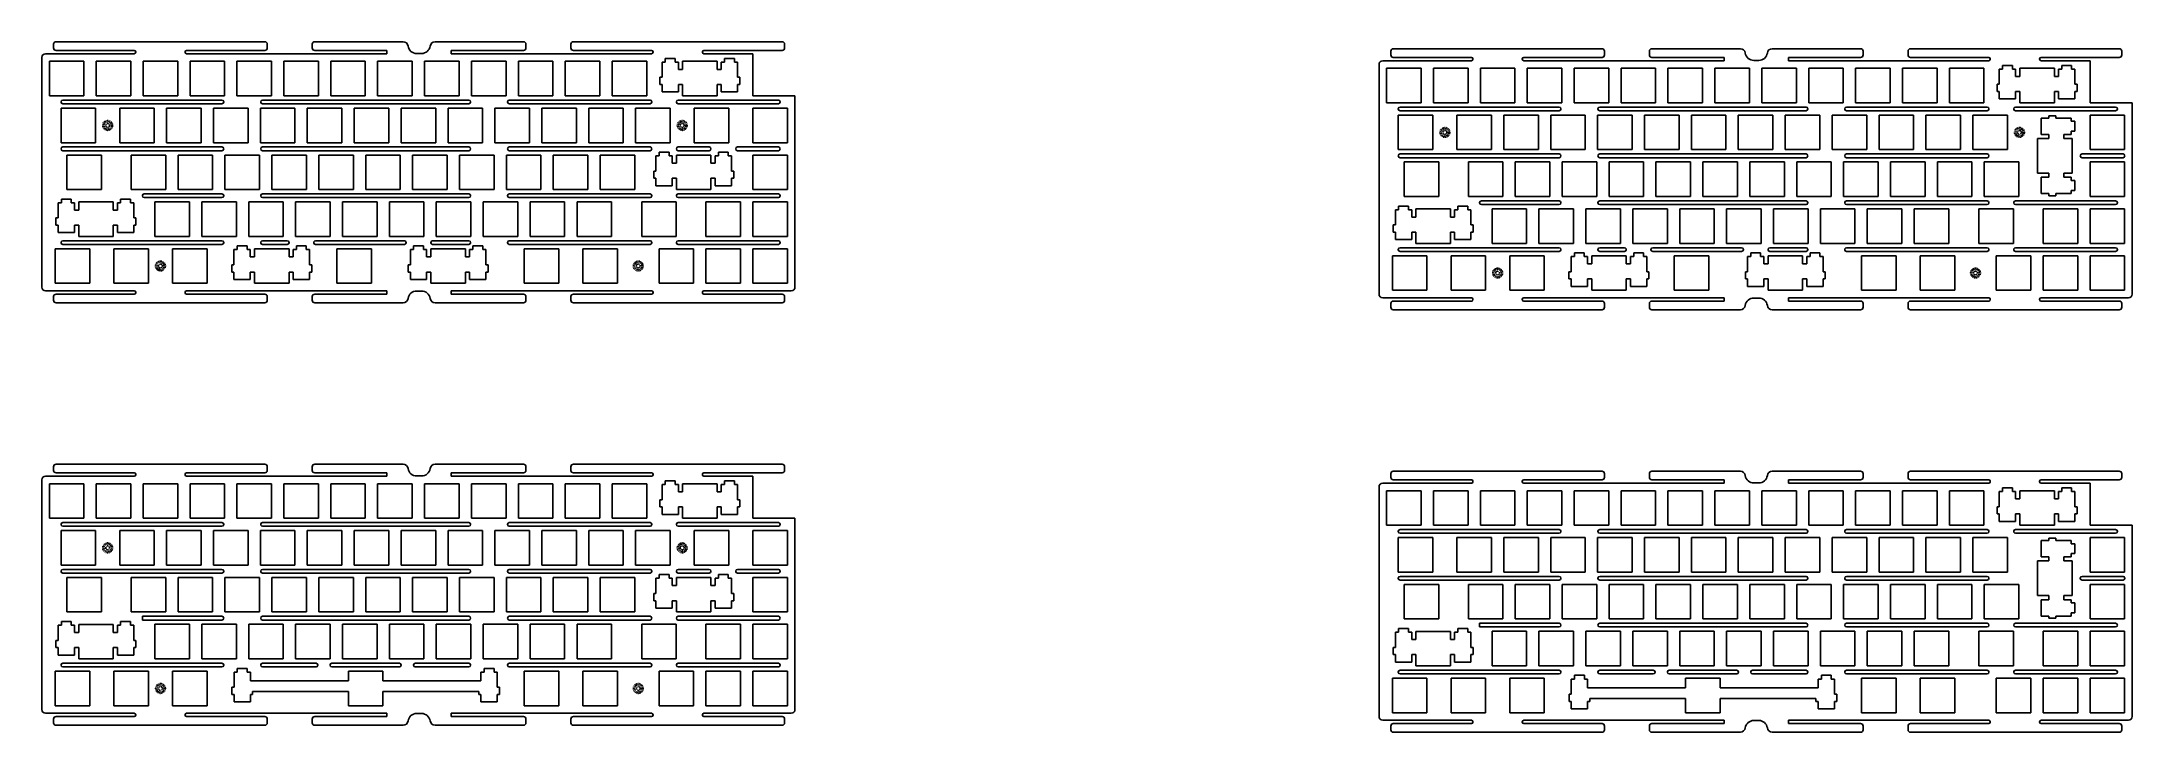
# Model space of a CAD drawing. Header units: inches. Extents: x -145 to 702, y 9 to 289.
import ezdxf

# ---------------------------------------------------------------- set-up
doc = ezdxf.new("R2010")
doc.units = ezdxf.units.IN
doc.header["$LTSCALE"] = 2.574606
doc.header["$MEASUREMENT"] = 0
doc.linetypes.add('HIDDEN', pattern=[0.2, 0.1, -0.1])
doc.layers.get('0').update_dxf_attribs({"linetype": 'CONTINUOUS'})
doc.layers.add('DEFAULT_2', color=8, linetype='HIDDEN')

msp = doc.modelspace()

# ---------------------------------------------------------------- linework, layer by layer
at = {"color": 7, "linetype": 'Continuous'}
for p, q in [((-140.18, 286.65), (-140.18, 288.15)), ((-54.63, 289.15), (-139.18, 289.15)), ((-53.63, 288.15), (-53.63, 286.65)), ((-35.4, 286.65), (-35.4, 288.15)), ((1.43, 289.15), (-34.4, 289.15)), ((50.15, 289.15), (14.33, 289.15)), ((51.15, 288.15), (51.15, 286.65)), ((69.37, 286.65), (69.37, 288.15)), ((154.92, 289.15), (70.37, 289.15)), ((155.92, 288.15), (155.92, 286.65)), ((-144.95, 189.7), (-144.95, 282.8)), ((-143.45, 284.3), (-107.5, 284.3)), ((-141.9, 281.25), (-141.9, 267.25)), ((-127.9, 281.25), (-141.9, 281.25)), ((-139.18, 285.65), (-107.5, 285.65)), ((-127.9, 267.25), (-127.9, 281.25)), ((-122.9, 281.25), (-122.9, 267.25)), ((-108.9, 281.25), (-122.9, 281.25)), ((-108.9, 267.25), (-108.9, 281.25)), ((-106.9, 284.9), (-106.9, 285.05)), ((-103.9, 281.25), (-103.9, 267.25)), ((-89.9, 281.25), (-103.9, 281.25)), ((-89.9, 267.25), (-89.9, 281.25)), ((-86.9, 285.05), (-86.9, 284.9)), ((-86.3, 285.65), (-54.63, 285.65)), ((-5.13, 284.3), (-86.3, 284.3)), ((-84.9, 281.25), (-84.9, 267.25)), ((-70.9, 281.25), (-84.9, 281.25)), ((-70.9, 267.25), (-70.9, 281.25)), ((-65.9, 281.25), (-65.9, 267.25)), ((-51.9, 281.25), (-65.9, 281.25)), ((-51.9, 267.25), (-51.9, 281.25)), ((-46.9, 281.25), (-46.9, 267.25)), ((-32.9, 281.25), (-46.9, 281.25)), ((-34.4, 285.65), (-5.13, 285.65)), ((-32.9, 267.25), (-32.9, 281.25)), ((-27.9, 281.25), (-27.9, 267.25)), ((-13.9, 281.25), (-27.9, 281.25)), ((-13.9, 267.25), (-13.9, 281.25)), ((-8.9, 281.25), (-8.9, 267.25)), ((5.1, 281.25), (-8.9, 281.25)), ((-5.13, 285.65), (-5.13, 284.3)), ((5.1, 267.25), (5.1, 281.25)), ((6.88, 284.4), (8.88, 284.4)), ((10.1, 281.25), (10.1, 267.25)), ((24.1, 281.25), (10.1, 281.25)), ((20.87, 284.3), (20.87, 285.65)), ((20.87, 285.65), (50.15, 285.65)), ((102.05, 284.3), (20.87, 284.3)), ((24.1, 267.25), (24.1, 281.25)), ((29.1, 281.25), (29.1, 267.25)), ((43.1, 281.25), (29.1, 281.25)), ((43.1, 267.25), (43.1, 281.25)), ((48.1, 281.25), (48.1, 267.25)), ((62.1, 281.25), (48.1, 281.25)), ((62.1, 267.25), (62.1, 281.25)), ((81.1, 281.25), (67.1, 281.25)), ((67.1, 281.25), (67.1, 267.25)), ((70.37, 285.65), (102.05, 285.65)), ((81.1, 267.25), (81.1, 281.25)), ((100.1, 281.25), (86.1, 281.25)), ((86.1, 281.25), (86.1, 267.25)), ((100.1, 267.25), (100.1, 281.25)), ((102.65, 284.9), (102.65, 285.05)), ((107.61, 280.91), (106.3, 280.91)), ((106.3, 280.91), (106.3, 274.75)), ((107.61, 282.41), (111.61, 282.41)), ((107.61, 280.91), (107.61, 282.41)), ((111.61, 282.41), (111.61, 280.91)), ((112.9, 280.91), (111.61, 280.91)), ((112.9, 280.91), (112.9, 277.95)), ((114.61, 281.25), (128.61, 281.25)), ((114.61, 277.95), (114.61, 281.25)), ((122.65, 285.05), (122.65, 284.9)), ((123.25, 285.65), (154.92, 285.65)), ((123.25, 284.3), (143.1, 284.3)), ((128.61, 281.25), (128.61, 277.95)), ((131.61, 280.91), (130.3, 280.91)), ((130.3, 280.91), (130.3, 277.95)), ((131.61, 282.41), (135.61, 282.41)), ((131.61, 280.91), (131.61, 282.41)), ((135.61, 282.41), (135.61, 280.91)), ((136.9, 280.91), (135.61, 280.91)), ((136.9, 280.91), (136.9, 274.75)), ((143.1, 284.3), (143.1, 267.25)), ((396.74, 186.87), (396.74, 279.97)), ((398.24, 281.47), (434.19, 281.47)), ((401.52, 283.82), (401.52, 285.32)), ((487.07, 286.32), (402.52, 286.32)), ((402.52, 282.82), (434.19, 282.82)), ((434.79, 282.07), (434.79, 282.22)), ((454.79, 282.22), (454.79, 282.07)), ((455.39, 282.82), (487.07, 282.82)), ((536.57, 281.47), (455.39, 281.47)), ((488.07, 285.32), (488.07, 283.82)), ((506.29, 283.82), (506.29, 285.32)), ((543.13, 286.32), (507.29, 286.32)), ((507.29, 282.82), (536.57, 282.82)), ((536.57, 282.82), (536.57, 281.47)), ((548.58, 281.57), (550.58, 281.57)), ((591.84, 286.32), (556.03, 286.32)), ((562.57, 281.47), (562.57, 282.82)), ((562.57, 282.82), (591.84, 282.82)), ((643.74, 281.47), (562.57, 281.47)), ((592.84, 285.32), (592.84, 283.82)), ((611.07, 283.82), (611.07, 285.32)), ((696.62, 286.32), (612.07, 286.32)), ((612.07, 282.82), (643.74, 282.82)), ((644.34, 282.07), (644.34, 282.22)), ((649.31, 279.58), (653.31, 279.58)), ((649.31, 278.08), (649.31, 279.58)), ((653.31, 279.58), (653.31, 278.08)), ((664.34, 282.22), (664.34, 282.07)), ((664.94, 282.82), (696.62, 282.82)), ((664.94, 281.47), (684.79, 281.47)), ((673.31, 279.58), (677.31, 279.58)), ((673.31, 278.08), (673.31, 279.58)), ((677.31, 279.58), (677.31, 278.08)), ((684.79, 281.47), (684.79, 264.42)), ((697.62, 285.32), (697.62, 283.82)), ((105.4, 274.75), (106.3, 274.75)), ((105.4, 271.83), (105.4, 274.75)), ((106.3, 271.83), (105.4, 271.83)), ((106.3, 271.83), (106.3, 268.81)), ((112.9, 277.95), (114.61, 277.95)), ((112.9, 271.83), (112.9, 268.81)), ((114.61, 271.83), (112.9, 271.83)), ((114.61, 267.25), (114.61, 271.83)), ((128.61, 277.95), (130.3, 277.95)), ((128.61, 271.83), (128.61, 267.25)), ((130.3, 271.83), (128.61, 271.83)), ((130.3, 271.83), (130.3, 268.81)), ((136.9, 274.75), (137.8, 274.75)), ((137.8, 271.83), (136.9, 271.83)), ((136.9, 271.83), (136.9, 268.81)), ((137.8, 274.75), (137.8, 271.83)), ((399.79, 278.42), (399.79, 264.42)), ((413.79, 278.42), (399.79, 278.42)), ((413.79, 264.42), (413.79, 278.42)), ((418.79, 278.42), (418.79, 264.42)), ((432.79, 278.42), (418.79, 278.42)), ((432.79, 264.42), (432.79, 278.42)), ((437.79, 278.42), (437.79, 264.42)), ((451.79, 278.42), (437.79, 278.42)), ((451.79, 264.42), (451.79, 278.42)), ((456.79, 278.42), (456.79, 264.42)), ((470.79, 278.42), (456.79, 278.42)), ((470.79, 264.42), (470.79, 278.42)), ((475.79, 278.42), (475.79, 264.42)), ((489.79, 278.42), (475.79, 278.42)), ((489.79, 264.42), (489.79, 278.42)), ((494.79, 278.42), (494.79, 264.42)), ((508.79, 278.42), (494.79, 278.42)), ((508.79, 264.42), (508.79, 278.42)), ((513.79, 278.42), (513.79, 264.42)), ((527.79, 278.42), (513.79, 278.42)), ((527.79, 264.42), (527.79, 278.42)), ((532.79, 278.42), (532.79, 264.42)), ((546.79, 278.42), (532.79, 278.42)), ((546.79, 264.42), (546.79, 278.42)), ((551.79, 278.42), (551.79, 264.42)), ((565.79, 278.42), (551.79, 278.42)), ((565.79, 264.42), (565.79, 278.42)), ((570.79, 278.42), (570.79, 264.42)), ((584.79, 278.42), (570.79, 278.42)), ((584.79, 264.42), (584.79, 278.42)), ((589.79, 278.42), (589.79, 264.42)), ((603.79, 278.42), (589.79, 278.42)), ((603.79, 264.42), (603.79, 278.42)), ((622.79, 278.42), (608.79, 278.42)), ((608.79, 278.42), (608.79, 264.42)), ((622.79, 264.42), (622.79, 278.42)), ((641.79, 278.42), (627.79, 278.42)), ((627.79, 278.42), (627.79, 264.42)), ((641.79, 264.42), (641.79, 278.42)), ((647.1, 271.92), (648, 271.92)), ((647.1, 269), (647.1, 271.92)), ((649.31, 278.08), (648, 278.08)), ((648, 278.08), (648, 271.92)), ((654.6, 278.08), (653.31, 278.08)), ((654.6, 278.08), (654.6, 275.12)), ((654.6, 275.12), (656.31, 275.12)), ((656.31, 278.42), (670.31, 278.42)), ((656.31, 275.12), (656.31, 278.42)), ((670.31, 278.42), (670.31, 275.12)), ((670.31, 275.12), (672, 275.12)), ((673.31, 278.08), (672, 278.08)), ((672, 278.08), (672, 275.12)), ((678.6, 278.08), (677.31, 278.08)), ((678.6, 278.08), (678.6, 271.92)), ((678.6, 271.92), (679.5, 271.92)), ((679.5, 271.92), (679.5, 269)), ((-141.9, 267.25), (-127.9, 267.25)), ((-137.15, 264.7), (-137.15, 264.8)), ((-136.45, 265.5), (-71.97, 265.5)), ((-71.97, 264), (-136.45, 264)), ((-122.9, 267.25), (-108.9, 267.25)), ((-103.9, 267.25), (-89.9, 267.25)), ((-84.9, 267.25), (-70.9, 267.25)), ((-71.27, 264.7), (-71.27, 264.8)), ((-65.9, 267.25), (-51.9, 267.25)), ((-56.27, 264.8), (-56.27, 264.7)), ((-55.57, 265.5), (28.03, 265.5)), ((28.03, 264), (-55.57, 264)), ((-46.9, 267.25), (-32.9, 267.25)), ((-27.9, 267.25), (-13.9, 267.25)), ((-8.9, 267.25), (5.1, 267.25)), ((10.1, 267.25), (24.1, 267.25)), ((28.73, 264.7), (28.73, 264.8)), ((29.1, 267.25), (43.1, 267.25)), ((43.73, 264.8), (43.73, 264.7)), ((44.43, 265.5), (101.43, 265.5)), ((101.43, 264), (44.43, 264)), ((48.1, 267.25), (62.1, 267.25)), ((67.1, 267.25), (81.1, 267.25)), ((86.1, 267.25), (100.1, 267.25)), ((102.13, 264.7), (102.13, 264.8)), ((112.9, 268.81), (106.3, 268.81)), ((112.13, 264.8), (112.13, 264.7)), ((112.83, 265.5), (153.45, 265.5)), ((153.45, 264), (112.83, 264)), ((128.61, 267.25), (114.61, 267.25)), ((136.9, 268.81), (130.3, 268.81)), ((143.1, 267.25), (160.15, 267.25)), ((154.15, 264.8), (154.15, 264.7)), ((160.15, 267.25), (160.15, 189.7)), ((399.79, 264.42), (413.79, 264.42)), ((405.24, 262.67), (469.73, 262.67)), ((418.79, 264.42), (432.79, 264.42)), ((437.79, 264.42), (451.79, 264.42)), ((456.79, 264.42), (470.79, 264.42)), ((475.79, 264.42), (489.79, 264.42)), ((486.13, 262.67), (569.73, 262.67)), ((494.79, 264.42), (508.79, 264.42)), ((513.79, 264.42), (527.79, 264.42)), ((532.79, 264.42), (546.79, 264.42)), ((551.79, 264.42), (565.79, 264.42)), ((570.79, 264.42), (584.79, 264.42)), ((586.13, 262.67), (643.13, 262.67)), ((589.79, 264.42), (603.79, 264.42)), ((608.79, 264.42), (622.79, 264.42)), ((627.79, 264.42), (641.79, 264.42)), ((648, 269), (647.1, 269)), ((648, 269), (648, 265.98)), ((654.6, 265.98), (648, 265.98)), ((654.53, 262.67), (695.14, 262.67)), ((654.6, 269), (654.6, 265.98)), ((656.31, 269), (654.6, 269)), ((656.31, 264.42), (656.31, 269)), ((670.31, 264.42), (656.31, 264.42)), ((670.31, 269), (670.31, 264.42)), ((672, 269), (670.31, 269)), ((672, 269), (672, 265.98)), ((678.6, 265.98), (672, 265.98)), ((679.5, 269), (678.6, 269)), ((678.6, 269), (678.6, 265.98)), ((684.79, 264.42), (701.84, 264.42)), ((701.84, 264.42), (701.84, 186.87)), ((-137.15, 262.25), (-137.15, 248.25)), ((-123.15, 262.25), (-137.15, 262.25)), ((-123.15, 248.25), (-123.15, 262.25)), ((-113.4, 262.25), (-113.4, 248.25)), ((-99.4, 262.25), (-113.4, 262.25)), ((-99.4, 248.25), (-99.4, 262.25)), ((-94.4, 262.25), (-94.4, 248.25)), ((-80.4, 262.25), (-94.4, 262.25)), ((-80.4, 248.25), (-80.4, 262.25)), ((-75.4, 262.25), (-75.4, 248.25)), ((-61.4, 262.25), (-75.4, 262.25)), ((-61.4, 248.25), (-61.4, 262.25)), ((-56.4, 262.25), (-56.4, 248.25)), ((-42.4, 262.25), (-56.4, 262.25)), ((-42.4, 248.25), (-42.4, 262.25)), ((-37.4, 262.25), (-37.4, 248.25)), ((-23.4, 262.25), (-37.4, 262.25)), ((-23.4, 248.25), (-23.4, 262.25)), ((-18.4, 262.25), (-18.4, 248.25)), ((-4.4, 262.25), (-18.4, 262.25)), ((-4.4, 248.25), (-4.4, 262.25)), ((0.6, 262.25), (0.6, 248.25)), ((14.6, 262.25), (0.6, 262.25)), ((14.6, 248.25), (14.6, 262.25)), ((19.6, 262.25), (19.6, 248.25)), ((33.6, 262.25), (19.6, 262.25)), ((33.6, 248.25), (33.6, 262.25)), ((38.6, 262.25), (38.6, 248.25)), ((52.6, 262.25), (38.6, 262.25)), ((52.6, 248.25), (52.6, 262.25)), ((71.6, 262.25), (57.6, 262.25)), ((57.6, 262.25), (57.6, 248.25)), ((71.6, 248.25), (71.6, 262.25)), ((90.6, 262.25), (76.6, 262.25)), ((76.6, 262.25), (76.6, 248.25)), ((90.6, 248.25), (90.6, 262.25)), ((109.6, 262.25), (95.6, 262.25)), ((95.6, 262.25), (95.6, 248.25)), ((109.6, 248.25), (109.6, 262.25)), ((133.35, 262.25), (119.35, 262.25)), ((119.35, 262.25), (119.35, 248.25)), ((133.35, 248.25), (133.35, 262.25)), ((157.1, 262.25), (143.1, 262.25)), ((143.1, 262.25), (143.1, 248.25)), ((157.1, 248.25), (157.1, 262.25)), ((404.54, 261.87), (404.54, 261.97)), ((404.54, 259.42), (404.54, 245.42)), ((418.54, 259.42), (404.54, 259.42)), ((469.73, 261.17), (405.24, 261.17)), ((418.54, 245.42), (418.54, 259.42)), ((428.29, 259.42), (428.29, 245.42)), ((442.29, 259.42), (428.29, 259.42)), ((442.29, 245.42), (442.29, 259.42)), ((447.29, 259.42), (447.29, 245.42)), ((461.29, 259.42), (447.29, 259.42)), ((461.29, 245.42), (461.29, 259.42)), ((466.29, 259.42), (466.29, 245.42)), ((480.29, 259.42), (466.29, 259.42)), ((470.43, 261.87), (470.43, 261.97)), ((480.29, 245.42), (480.29, 259.42)), ((485.29, 259.42), (485.29, 245.42)), ((499.29, 259.42), (485.29, 259.42)), ((485.43, 261.97), (485.43, 261.87)), ((569.73, 261.17), (486.13, 261.17)), ((499.29, 245.42), (499.29, 259.42)), ((504.29, 259.42), (504.29, 245.42)), ((518.29, 259.42), (504.29, 259.42)), ((518.29, 245.42), (518.29, 259.42)), ((523.29, 259.42), (523.29, 245.42)), ((537.29, 259.42), (523.29, 259.42)), ((537.29, 245.42), (537.29, 259.42)), ((542.29, 259.42), (542.29, 245.42)), ((556.29, 259.42), (542.29, 259.42)), ((556.29, 245.42), (556.29, 259.42)), ((561.29, 259.42), (561.29, 245.42)), ((575.29, 259.42), (561.29, 259.42)), ((570.43, 261.87), (570.43, 261.97)), ((575.29, 245.42), (575.29, 259.42)), ((580.29, 259.42), (580.29, 245.42)), ((594.29, 259.42), (580.29, 259.42)), ((585.43, 261.97), (585.43, 261.87)), ((643.13, 261.17), (586.13, 261.17)), ((594.29, 245.42), (594.29, 259.42)), ((613.29, 259.42), (599.29, 259.42)), ((599.29, 259.42), (599.29, 245.42)), ((613.29, 245.42), (613.29, 259.42)), ((632.29, 259.42), (618.29, 259.42)), ((618.29, 259.42), (618.29, 245.42)), ((632.29, 245.42), (632.29, 259.42)), ((651.29, 259.42), (637.29, 259.42)), ((637.29, 259.42), (637.29, 245.42)), ((643.83, 261.87), (643.83, 261.97)), ((651.29, 245.42), (651.29, 259.42)), ((653.83, 261.97), (653.83, 261.87)), ((695.14, 261.17), (654.53, 261.17)), ((665.02, 251.62), (665.02, 258.22)), ((668.04, 258.22), (665.02, 258.22)), ((668.04, 258.22), (668.04, 259.12)), ((668.04, 259.12), (670.96, 259.12)), ((670.96, 259.12), (670.96, 258.22)), ((677.12, 258.22), (670.96, 258.22)), ((677.12, 256.92), (677.12, 258.22)), ((677.12, 256.92), (678.62, 256.92)), ((678.62, 256.92), (678.62, 252.92)), ((698.79, 259.42), (684.79, 259.42)), ((684.79, 259.42), (684.79, 245.42)), ((695.84, 261.97), (695.84, 261.87)), ((698.79, 245.42), (698.79, 259.42)), ((-137.15, 248.25), (-123.15, 248.25)), ((-137.15, 245.7), (-137.15, 245.8)), ((-136.45, 246.5), (-71.97, 246.5)), ((-113.4, 248.25), (-99.4, 248.25)), ((-94.4, 248.25), (-80.4, 248.25)), ((-75.4, 248.25), (-61.4, 248.25)), ((-71.27, 245.7), (-71.27, 245.8)), ((-56.4, 248.25), (-42.4, 248.25)), ((-56.27, 245.8), (-56.27, 245.7)), ((-55.57, 246.5), (28.03, 246.5)), ((-37.4, 248.25), (-23.4, 248.25)), ((-18.4, 248.25), (-4.4, 248.25)), ((0.6, 248.25), (14.6, 248.25)), ((19.6, 248.25), (33.6, 248.25)), ((28.73, 245.7), (28.73, 245.8)), ((38.6, 248.25), (52.6, 248.25)), ((43.73, 245.8), (43.73, 245.7)), ((44.43, 246.5), (101.43, 246.5)), ((57.6, 248.25), (71.6, 248.25)), ((76.6, 248.25), (90.6, 248.25)), ((95.6, 248.25), (109.6, 248.25)), ((102.13, 245.7), (102.13, 245.8)), ((112.13, 245.8), (112.13, 245.7)), ((112.83, 246.5), (125.43, 246.5)), ((119.35, 248.25), (133.35, 248.25)), ((126.13, 245.7), (126.13, 245.8)), ((136.13, 245.8), (136.13, 245.7)), ((136.83, 246.5), (153.45, 246.5)), ((143.1, 248.25), (157.1, 248.25)), ((154.15, 245.8), (154.15, 245.7)), ((663.46, 235.92), (663.46, 249.92)), ((663.46, 249.92), (668.04, 249.92)), ((668.04, 251.62), (665.02, 251.62)), ((668.04, 249.92), (668.04, 251.62)), ((674.16, 251.62), (674.16, 249.92)), ((677.12, 251.62), (674.16, 251.62)), ((674.16, 249.92), (677.46, 249.92)), ((678.62, 252.92), (677.12, 252.92)), ((677.12, 251.62), (677.12, 252.92)), ((677.46, 249.92), (677.46, 235.92)), ((-71.97, 245), (-136.45, 245)), ((-134.78, 243.25), (-134.78, 229.25)), ((-120.78, 243.25), (-134.78, 243.25)), ((-120.78, 229.25), (-120.78, 243.25)), ((-108.75, 243.25), (-108.75, 229.25)), ((-94.75, 243.25), (-108.75, 243.25)), ((-94.75, 229.25), (-94.75, 243.25)), ((-89.75, 243.25), (-89.75, 229.25)), ((-75.75, 243.25), (-89.75, 243.25)), ((-75.75, 229.25), (-75.75, 243.25)), ((-70.75, 243.25), (-70.75, 229.25)), ((-56.75, 243.25), (-70.75, 243.25)), ((-56.75, 229.25), (-56.75, 243.25)), ((28.03, 245), (-55.57, 245)), ((-51.75, 243.25), (-51.75, 229.25)), ((-37.75, 243.25), (-51.75, 243.25)), ((-37.75, 229.25), (-37.75, 243.25)), ((-32.75, 243.25), (-32.75, 229.25)), ((-18.75, 243.25), (-32.75, 243.25)), ((-18.75, 229.25), (-18.75, 243.25)), ((-13.75, 243.25), (-13.75, 229.25)), ((0.25, 243.25), (-13.75, 243.25)), ((0.25, 229.25), (0.25, 243.25)), ((5.25, 243.25), (5.25, 229.25)), ((19.25, 243.25), (5.25, 243.25)), ((19.25, 229.25), (19.25, 243.25)), ((38.25, 243.25), (24.25, 243.25)), ((24.25, 243.25), (24.25, 229.25)), ((38.25, 229.25), (38.25, 243.25)), ((57.25, 243.25), (43.25, 243.25)), ((43.25, 243.25), (43.25, 229.25)), ((101.43, 245), (44.43, 245)), ((57.25, 229.25), (57.25, 243.25)), ((76.25, 243.25), (62.25, 243.25)), ((62.25, 243.25), (62.25, 229.25)), ((76.25, 229.25), (76.25, 243.25)), ((95.25, 243.25), (81.25, 243.25)), ((81.25, 243.25), (81.25, 229.25)), ((95.25, 229.25), (95.25, 243.25)), ((105.13, 242.91), (103.83, 242.91)), ((103.83, 242.91), (103.83, 236.75)), ((105.13, 244.41), (109.13, 244.41)), ((105.13, 242.91), (105.13, 244.41)), ((109.13, 244.41), (109.13, 242.91)), ((110.43, 242.91), (109.13, 242.91)), ((110.43, 242.91), (110.43, 239.95)), ((110.43, 239.95), (112.13, 239.95)), ((112.13, 243.25), (126.13, 243.25)), ((112.13, 239.95), (112.13, 243.25)), ((125.43, 245), (112.83, 245)), ((126.13, 243.25), (126.13, 239.95)), ((126.13, 239.95), (127.83, 239.95)), ((129.13, 242.91), (127.83, 242.91)), ((127.83, 242.91), (127.83, 239.95)), ((129.13, 244.41), (133.13, 244.41)), ((129.13, 242.91), (129.13, 244.41)), ((133.13, 244.41), (133.13, 242.91)), ((134.43, 242.91), (133.13, 242.91)), ((134.43, 242.91), (134.43, 236.75)), ((153.45, 245), (136.83, 245)), ((157.1, 243.25), (143.1, 243.25)), ((143.1, 243.25), (143.1, 229.25)), ((157.1, 229.25), (157.1, 243.25)), ((404.54, 245.42), (418.54, 245.42)), ((404.54, 242.87), (404.54, 242.97)), ((405.24, 243.67), (469.73, 243.67)), ((469.73, 242.17), (405.24, 242.17)), ((406.92, 240.42), (406.92, 226.42)), ((420.92, 240.42), (406.92, 240.42)), ((420.92, 226.42), (420.92, 240.42)), ((428.29, 245.42), (442.29, 245.42)), ((432.94, 240.42), (432.94, 226.42)), ((446.94, 240.42), (432.94, 240.42)), ((446.94, 226.42), (446.94, 240.42)), ((447.29, 245.42), (461.29, 245.42)), ((451.94, 240.42), (451.94, 226.42)), ((465.94, 240.42), (451.94, 240.42)), ((465.94, 226.42), (465.94, 240.42)), ((466.29, 245.42), (480.29, 245.42)), ((470.43, 242.87), (470.43, 242.97)), ((470.94, 240.42), (470.94, 226.42)), ((484.94, 240.42), (470.94, 240.42)), ((484.94, 226.42), (484.94, 240.42)), ((485.29, 245.42), (499.29, 245.42)), ((485.43, 242.97), (485.43, 242.87)), ((486.13, 243.67), (569.73, 243.67)), ((569.73, 242.17), (486.13, 242.17)), ((489.94, 240.42), (489.94, 226.42)), ((503.94, 240.42), (489.94, 240.42)), ((503.94, 226.42), (503.94, 240.42)), ((504.29, 245.42), (518.29, 245.42)), ((508.94, 240.42), (508.94, 226.42)), ((522.94, 240.42), (508.94, 240.42)), ((522.94, 226.42), (522.94, 240.42)), ((523.29, 245.42), (537.29, 245.42)), ((527.94, 240.42), (527.94, 226.42)), ((541.94, 240.42), (527.94, 240.42)), ((541.94, 226.42), (541.94, 240.42)), ((542.29, 245.42), (556.29, 245.42)), ((546.94, 240.42), (546.94, 226.42)), ((560.94, 240.42), (546.94, 240.42)), ((560.94, 226.42), (560.94, 240.42)), ((561.29, 245.42), (575.29, 245.42)), ((579.94, 240.42), (565.94, 240.42)), ((565.94, 240.42), (565.94, 226.42)), ((570.43, 242.87), (570.43, 242.97)), ((579.94, 226.42), (579.94, 240.42)), ((580.29, 245.42), (594.29, 245.42)), ((598.94, 240.42), (584.94, 240.42)), ((584.94, 240.42), (584.94, 226.42)), ((585.43, 242.97), (585.43, 242.87)), ((586.13, 243.67), (643.13, 243.67)), ((643.13, 242.17), (586.13, 242.17)), ((598.94, 226.42), (598.94, 240.42)), ((599.29, 245.42), (613.29, 245.42)), ((617.94, 240.42), (603.94, 240.42)), ((603.94, 240.42), (603.94, 226.42)), ((617.94, 226.42), (617.94, 240.42)), ((618.29, 245.42), (632.29, 245.42)), ((636.94, 240.42), (622.94, 240.42)), ((622.94, 240.42), (622.94, 226.42)), ((636.94, 226.42), (636.94, 240.42)), ((637.29, 245.42), (651.29, 245.42)), ((641.94, 240.42), (655.94, 240.42)), ((641.94, 240.42), (641.94, 226.42)), ((643.83, 242.87), (643.83, 242.97)), ((655.94, 240.42), (655.94, 226.42)), ((680.83, 242.97), (680.83, 242.87)), ((681.53, 243.67), (698.14, 243.67)), ((698.14, 242.17), (681.53, 242.17)), ((684.79, 245.42), (698.79, 245.42)), ((698.79, 240.42), (684.79, 240.42)), ((684.79, 240.42), (684.79, 226.42)), ((698.79, 226.42), (698.79, 240.42)), ((698.84, 242.97), (698.84, 242.87)), ((-134.78, 229.25), (-120.78, 229.25)), ((-108.75, 229.25), (-94.75, 229.25)), ((-89.75, 229.25), (-75.75, 229.25)), ((-70.75, 229.25), (-56.75, 229.25)), ((-51.75, 229.25), (-37.75, 229.25)), ((-32.75, 229.25), (-18.75, 229.25)), ((-13.75, 229.25), (0.25, 229.25)), ((5.25, 229.25), (19.25, 229.25)), ((24.25, 229.25), (38.25, 229.25)), ((43.25, 229.25), (57.25, 229.25)), ((62.25, 229.25), (76.25, 229.25)), ((81.25, 229.25), (95.25, 229.25)), ((102.93, 236.75), (103.83, 236.75)), ((102.93, 233.83), (102.93, 236.75)), ((103.83, 233.83), (102.93, 233.83)), ((103.83, 233.83), (103.83, 230.81)), ((110.43, 230.81), (103.83, 230.81)), ((110.43, 233.83), (110.43, 230.81)), ((112.13, 233.83), (110.43, 233.83)), ((112.13, 229.25), (112.13, 233.83)), ((126.13, 229.25), (112.13, 229.25)), ((126.13, 233.83), (126.13, 229.25)), ((127.83, 233.83), (126.13, 233.83)), ((127.83, 233.83), (127.83, 230.81)), ((134.43, 230.81), (127.83, 230.81)), ((134.43, 236.75), (135.33, 236.75)), ((135.33, 233.83), (134.43, 233.83)), ((134.43, 233.83), (134.43, 230.81)), ((135.33, 236.75), (135.33, 233.83)), ((143.1, 229.25), (157.1, 229.25)), ((668.04, 235.92), (663.46, 235.92)), ((665.02, 227.62), (665.02, 234.22)), ((668.04, 234.22), (665.02, 234.22)), ((668.04, 234.22), (668.04, 235.92)), ((674.16, 235.92), (674.16, 234.22)), ((677.46, 235.92), (674.16, 235.92)), ((677.12, 234.22), (674.16, 234.22)), ((677.12, 232.92), (677.12, 234.22)), ((677.12, 232.92), (678.62, 232.92)), ((678.62, 228.92), (677.12, 228.92)), ((677.12, 227.62), (677.12, 228.92)), ((678.62, 232.92), (678.62, 228.92)), ((-137.02, 223.89), (-138.32, 223.89)), ((-138.32, 223.89), (-138.32, 217.73)), ((-137.02, 225.39), (-133.02, 225.39)), ((-137.02, 223.89), (-137.02, 225.39)), ((-133.02, 225.39), (-133.02, 223.89)), ((-131.72, 223.89), (-133.02, 223.89)), ((-131.72, 223.89), (-131.72, 220.93)), ((-131.72, 220.93), (-130.02, 220.93)), ((-130.02, 224.23), (-116.02, 224.23)), ((-130.02, 220.93), (-130.02, 224.23)), ((-116.02, 224.23), (-116.02, 220.93)), ((-116.02, 220.93), (-114.32, 220.93)), ((-113.02, 223.89), (-114.32, 223.89)), ((-114.32, 223.89), (-114.32, 220.93)), ((-113.02, 225.39), (-109.02, 225.39)), ((-113.02, 223.89), (-113.02, 225.39)), ((-109.02, 225.39), (-109.02, 223.89)), ((-107.72, 223.89), (-109.02, 223.89)), ((-107.72, 223.89), (-107.72, 217.73)), ((-104.21, 226.7), (-104.21, 226.8)), ((-103.51, 227.5), (-71.97, 227.5)), ((-71.97, 226), (-103.51, 226)), ((-99.15, 224.25), (-99.15, 210.25)), ((-85.15, 224.25), (-99.15, 224.25)), ((-85.15, 210.25), (-85.15, 224.25)), ((-80.15, 224.25), (-80.15, 210.25)), ((-66.15, 224.25), (-80.15, 224.25)), ((-71.27, 226.7), (-71.27, 226.8)), ((-66.15, 210.25), (-66.15, 224.25)), ((-61.15, 224.25), (-61.15, 210.25)), ((-47.15, 224.25), (-61.15, 224.25)), ((-56.27, 226.8), (-56.27, 226.7)), ((-55.57, 227.5), (28.03, 227.5)), ((28.03, 226), (-55.57, 226)), ((-47.15, 210.25), (-47.15, 224.25)), ((-42.15, 224.25), (-42.15, 210.25)), ((-28.15, 224.25), (-42.15, 224.25)), ((-28.15, 210.25), (-28.15, 224.25)), ((-23.15, 224.25), (-23.15, 210.25)), ((-9.15, 224.25), (-23.15, 224.25)), ((-9.15, 210.25), (-9.15, 224.25)), ((-4.15, 224.25), (-4.15, 210.25)), ((9.85, 224.25), (-4.15, 224.25)), ((9.85, 210.25), (9.85, 224.25)), ((28.85, 224.25), (14.85, 224.25)), ((14.85, 224.25), (14.85, 210.25)), ((28.73, 226.7), (28.73, 226.8)), ((28.85, 210.25), (28.85, 224.25)), ((47.85, 224.25), (33.85, 224.25)), ((33.85, 224.25), (33.85, 210.25)), ((43.73, 226.8), (43.73, 226.7)), ((44.43, 227.5), (101.43, 227.5)), ((101.43, 226), (44.43, 226)), ((47.85, 210.25), (47.85, 224.25)), ((66.85, 224.25), (52.85, 224.25)), ((52.85, 224.25), (52.85, 210.25)), ((66.85, 210.25), (66.85, 224.25)), ((85.85, 224.25), (71.85, 224.25)), ((71.85, 224.25), (71.85, 210.25)), ((85.85, 210.25), (85.85, 224.25)), ((112.07, 224.25), (98.07, 224.25)), ((98.07, 224.25), (98.07, 210.25)), ((102.13, 226.7), (102.13, 226.8)), ((112.07, 210.25), (112.07, 224.25)), ((112.13, 226.8), (112.13, 226.7)), ((112.83, 227.5), (153.45, 227.5)), ((153.45, 226), (112.83, 226)), ((138.1, 224.25), (124.1, 224.25)), ((124.1, 224.25), (124.1, 210.25)), ((138.1, 210.25), (138.1, 224.25)), ((157.1, 224.25), (143.1, 224.25)), ((143.1, 224.25), (143.1, 210.25)), ((154.15, 226.8), (154.15, 226.7)), ((157.1, 210.25), (157.1, 224.25)), ((404.68, 221.06), (403.38, 221.06)), ((403.38, 221.06), (403.38, 214.9)), ((404.68, 222.56), (408.68, 222.56)), ((404.68, 221.06), (404.68, 222.56)), ((406.92, 226.42), (420.92, 226.42)), ((408.68, 222.56), (408.68, 221.06)), ((409.98, 221.06), (408.68, 221.06)), ((409.98, 221.06), (409.98, 218.1)), ((411.68, 221.4), (425.68, 221.4)), ((411.68, 218.1), (411.68, 221.4)), ((425.68, 221.4), (425.68, 218.1)), ((428.68, 221.06), (427.38, 221.06)), ((427.38, 221.06), (427.38, 218.1)), ((428.68, 222.56), (432.68, 222.56)), ((428.68, 221.06), (428.68, 222.56)), ((432.68, 222.56), (432.68, 221.06)), ((433.98, 221.06), (432.68, 221.06)), ((432.94, 226.42), (446.94, 226.42)), ((433.98, 221.06), (433.98, 214.9)), ((437.49, 223.87), (437.49, 223.97)), ((438.19, 224.67), (469.73, 224.67)), ((469.73, 223.17), (438.19, 223.17)), ((442.54, 221.42), (442.54, 207.42)), ((456.54, 221.42), (442.54, 221.42)), ((451.94, 226.42), (465.94, 226.42)), ((456.54, 207.42), (456.54, 221.42)), ((461.54, 221.42), (461.54, 207.42)), ((475.54, 221.42), (461.54, 221.42)), ((470.43, 223.87), (470.43, 223.97)), ((470.94, 226.42), (484.94, 226.42)), ((475.54, 207.42), (475.54, 221.42)), ((480.54, 221.42), (480.54, 207.42)), ((494.54, 221.42), (480.54, 221.42)), ((485.43, 223.97), (485.43, 223.87)), ((486.13, 224.67), (569.73, 224.67)), ((569.73, 223.17), (486.13, 223.17)), ((489.94, 226.42), (503.94, 226.42)), ((494.54, 207.42), (494.54, 221.42)), ((499.54, 221.42), (499.54, 207.42)), ((513.54, 221.42), (499.54, 221.42)), ((508.94, 226.42), (522.94, 226.42)), ((513.54, 207.42), (513.54, 221.42)), ((518.54, 221.42), (518.54, 207.42)), ((532.54, 221.42), (518.54, 221.42)), ((527.94, 226.42), (541.94, 226.42)), ((532.54, 207.42), (532.54, 221.42)), ((537.54, 221.42), (537.54, 207.42)), ((551.54, 221.42), (537.54, 221.42)), ((546.94, 226.42), (560.94, 226.42)), ((551.54, 207.42), (551.54, 221.42)), ((570.54, 221.42), (556.54, 221.42)), ((556.54, 221.42), (556.54, 207.42)), ((565.94, 226.42), (579.94, 226.42)), ((570.43, 223.87), (570.43, 223.97)), ((570.54, 207.42), (570.54, 221.42)), ((589.54, 221.42), (575.54, 221.42)), ((575.54, 221.42), (575.54, 207.42)), ((584.94, 226.42), (598.94, 226.42)), ((585.43, 223.97), (585.43, 223.87)), ((586.13, 224.67), (643.13, 224.67)), ((643.13, 223.17), (586.13, 223.17)), ((589.54, 207.42), (589.54, 221.42)), ((608.54, 221.42), (594.54, 221.42)), ((594.54, 221.42), (594.54, 207.42)), ((603.94, 226.42), (617.94, 226.42)), ((608.54, 207.42), (608.54, 221.42)), ((627.54, 221.42), (613.54, 221.42)), ((613.54, 221.42), (613.54, 207.42)), ((622.94, 226.42), (636.94, 226.42)), ((627.54, 207.42), (627.54, 221.42)), ((653.77, 221.42), (639.77, 221.42)), ((639.77, 221.42), (639.77, 207.42)), ((641.94, 226.42), (655.94, 226.42)), ((643.83, 223.87), (643.83, 223.97)), ((653.77, 207.42), (653.77, 221.42)), ((653.83, 223.97), (653.83, 223.87)), ((654.53, 224.67), (695.14, 224.67)), ((695.14, 223.17), (654.53, 223.17)), ((668.04, 227.62), (665.02, 227.62)), ((679.79, 221.42), (665.79, 221.42)), ((665.79, 221.42), (665.79, 207.42)), ((668.04, 226.72), (668.04, 227.62)), ((670.96, 226.72), (668.04, 226.72)), ((670.96, 227.62), (670.96, 226.72)), ((677.12, 227.62), (670.96, 227.62)), ((679.79, 207.42), (679.79, 221.42)), ((684.79, 226.42), (698.79, 226.42)), ((698.79, 221.42), (684.79, 221.42)), ((684.79, 221.42), (684.79, 207.42)), ((695.84, 223.97), (695.84, 223.87)), ((698.79, 207.42), (698.79, 221.42)), ((-139.22, 217.73), (-138.32, 217.73)), ((-139.22, 214.81), (-139.22, 217.73)), ((-138.32, 214.81), (-139.22, 214.81)), ((-138.32, 214.81), (-138.32, 211.79)), ((-131.72, 211.79), (-138.32, 211.79)), ((-131.72, 214.81), (-131.72, 211.79)), ((-130.02, 214.81), (-131.72, 214.81)), ((-130.02, 210.23), (-130.02, 214.81)), ((-116.02, 214.81), (-116.02, 210.23)), ((-114.32, 214.81), (-116.02, 214.81)), ((-114.32, 214.81), (-114.32, 211.79)), ((-107.72, 211.79), (-114.32, 211.79)), ((-107.72, 217.73), (-106.82, 217.73)), ((-106.82, 214.81), (-107.72, 214.81)), ((-107.72, 214.81), (-107.72, 211.79)), ((-106.82, 217.73), (-106.82, 214.81)), ((402.48, 214.9), (403.38, 214.9)), ((402.48, 211.98), (402.48, 214.9)), ((403.38, 211.98), (402.48, 211.98)), ((403.38, 211.98), (403.38, 208.96)), ((409.98, 218.1), (411.68, 218.1)), ((409.98, 211.98), (409.98, 208.96)), ((411.68, 211.98), (409.98, 211.98)), ((411.68, 207.4), (411.68, 211.98)), ((425.68, 218.1), (427.38, 218.1)), ((425.68, 211.98), (425.68, 207.4)), ((427.38, 211.98), (425.68, 211.98)), ((427.38, 211.98), (427.38, 208.96)), ((433.98, 214.9), (434.88, 214.9)), ((434.88, 211.98), (433.98, 211.98)), ((433.98, 211.98), (433.98, 208.96)), ((434.88, 214.9), (434.88, 211.98)), ((-139.53, 205.25), (-139.53, 191.25)), ((-125.53, 205.25), (-139.53, 205.25)), ((-137.15, 207.7), (-137.15, 207.8)), ((-136.45, 208.5), (-71.97, 208.5)), ((-71.97, 207), (-136.45, 207)), ((-116.02, 210.23), (-130.02, 210.23)), ((-125.53, 191.25), (-125.53, 205.25)), ((-115.78, 205.25), (-115.78, 191.25)), ((-101.78, 205.25), (-115.78, 205.25)), ((-101.78, 191.25), (-101.78, 205.25)), ((-99.15, 210.25), (-85.15, 210.25)), ((-92.03, 205.25), (-92.03, 191.25)), ((-78.03, 205.25), (-92.03, 205.25)), ((-80.15, 210.25), (-66.15, 210.25)), ((-78.03, 191.25), (-78.03, 205.25)), ((-71.27, 207.7), (-71.27, 207.8)), ((-65.8, 204.91), (-67.1, 204.91)), ((-67.1, 204.91), (-67.1, 198.75)), ((-65.8, 206.41), (-61.8, 206.41)), ((-65.8, 204.91), (-65.8, 206.41)), ((-61.8, 206.41), (-61.8, 204.91)), ((-60.5, 204.91), (-61.8, 204.91)), ((-61.15, 210.25), (-47.15, 210.25)), ((-60.5, 204.91), (-60.5, 201.95)), ((-58.8, 205.25), (-44.8, 205.25)), ((-58.8, 201.95), (-58.8, 205.25)), ((-56.27, 207.8), (-56.27, 207.7)), ((-55.57, 208.5), (-45.5, 208.5)), ((-45.5, 207), (-55.57, 207)), ((-44.8, 207.8), (-44.8, 207.7)), ((-44.8, 205.25), (-44.8, 201.95)), ((-41.8, 204.91), (-43.1, 204.91)), ((-43.1, 204.91), (-43.1, 201.95)), ((-42.15, 210.25), (-28.15, 210.25)), ((-41.8, 206.41), (-37.8, 206.41)), ((-41.8, 204.91), (-41.8, 206.41)), ((-37.8, 206.41), (-37.8, 204.91)), ((-36.5, 204.91), (-37.8, 204.91)), ((-36.5, 204.91), (-36.5, 198.75)), ((-34.8, 207.7), (-34.8, 207.8)), ((-34.1, 208.5), (1.94, 208.5)), ((1.94, 207), (-34.1, 207)), ((-25.39, 205.25), (-25.39, 191.25)), ((-11.39, 205.25), (-25.39, 205.25)), ((-23.15, 210.25), (-9.15, 210.25)), ((-11.39, 191.25), (-11.39, 205.25)), ((-4.15, 210.25), (9.85, 210.25)), ((2.64, 207.8), (2.64, 207.7)), ((5.64, 204.91), (4.34, 204.91)), ((4.34, 204.91), (4.34, 198.75)), ((5.64, 206.41), (9.64, 206.41)), ((5.64, 204.91), (5.64, 206.41)), ((9.64, 206.41), (9.64, 204.91)), ((10.94, 204.91), (9.64, 204.91)), ((10.94, 204.91), (10.94, 201.95)), ((12.64, 207.7), (12.64, 207.8)), ((26.64, 205.25), (12.64, 205.25)), ((12.64, 205.25), (26.64, 205.25)), ((12.64, 201.95), (12.64, 205.25)), ((13.34, 208.5), (28.03, 208.5)), ((28.03, 207), (13.34, 207)), ((14.85, 210.25), (28.85, 210.25)), ((26.64, 205.25), (26.64, 201.95)), ((29.64, 204.91), (28.34, 204.91)), ((28.34, 204.91), (28.34, 201.95)), ((28.73, 207.7), (28.73, 207.8)), ((29.64, 206.41), (33.64, 206.41)), ((29.64, 204.91), (29.64, 206.41)), ((33.64, 206.41), (33.64, 204.91)), ((34.94, 204.91), (33.64, 204.91)), ((33.85, 210.25), (47.85, 210.25)), ((34.94, 204.91), (34.94, 198.75)), ((43.73, 207.8), (43.73, 207.7)), ((44.43, 208.5), (101.43, 208.5)), ((101.43, 207), (44.43, 207)), ((50.5, 205.25), (64.5, 205.25)), ((50.5, 191.25), (50.5, 205.25)), ((52.85, 210.25), (66.85, 210.25)), ((64.5, 205.25), (64.5, 191.25)), ((71.85, 210.25), (85.85, 210.25)), ((74.25, 205.25), (88.25, 205.25)), ((74.25, 191.25), (74.25, 205.25)), ((88.25, 205.25), (88.25, 191.25)), ((98.07, 210.25), (112.07, 210.25)), ((102.13, 207.7), (102.13, 207.8)), ((119.1, 205.25), (105.1, 205.25)), ((105.1, 205.25), (105.1, 191.25)), ((112.13, 207.8), (112.13, 207.7)), ((112.83, 208.5), (153.45, 208.5)), ((153.45, 207), (112.83, 207)), ((119.1, 191.25), (119.1, 205.25)), ((124.1, 210.25), (138.1, 210.25)), ((138.1, 205.25), (124.1, 205.25)), ((124.1, 205.25), (124.1, 191.25)), ((138.1, 191.25), (138.1, 205.25)), ((143.1, 210.25), (157.1, 210.25)), ((157.1, 205.25), (143.1, 205.25)), ((143.1, 205.25), (143.1, 191.25)), ((154.15, 207.8), (154.15, 207.7)), ((157.1, 191.25), (157.1, 205.25)), ((409.98, 208.96), (403.38, 208.96)), ((404.54, 204.87), (404.54, 204.97)), ((405.24, 205.67), (469.73, 205.67)), ((469.73, 204.17), (405.24, 204.17)), ((425.68, 207.4), (411.68, 207.4)), ((433.98, 208.96), (427.38, 208.96)), ((442.54, 207.42), (456.54, 207.42)), ((461.54, 207.42), (475.54, 207.42)), ((470.43, 204.87), (470.43, 204.97)), ((475.9, 203.58), (479.9, 203.58)), ((475.9, 202.08), (475.9, 203.58)), ((479.9, 203.58), (479.9, 202.08)), ((480.54, 207.42), (494.54, 207.42)), ((485.43, 204.97), (485.43, 204.87)), ((486.13, 205.67), (496.2, 205.67)), ((496.2, 204.17), (486.13, 204.17)), ((496.9, 204.97), (496.9, 204.87)), ((499.54, 207.42), (513.54, 207.42)), ((499.9, 203.58), (503.9, 203.58)), ((499.9, 202.08), (499.9, 203.58)), ((503.9, 203.58), (503.9, 202.08)), ((506.9, 204.87), (506.9, 204.97)), ((507.6, 205.67), (543.64, 205.67)), ((543.64, 204.17), (507.6, 204.17)), ((518.54, 207.42), (532.54, 207.42)), ((537.54, 207.42), (551.54, 207.42)), ((544.34, 204.97), (544.34, 204.87)), ((547.34, 203.58), (551.34, 203.58)), ((547.34, 202.08), (547.34, 203.58)), ((551.34, 203.58), (551.34, 202.08)), ((554.34, 204.87), (554.34, 204.97)), ((555.04, 205.67), (569.73, 205.67)), ((569.73, 204.17), (555.04, 204.17)), ((556.54, 207.42), (570.54, 207.42)), ((570.43, 204.87), (570.43, 204.97)), ((571.34, 203.58), (575.34, 203.58)), ((571.34, 202.08), (571.34, 203.58)), ((575.34, 203.58), (575.34, 202.08)), ((575.54, 207.42), (589.54, 207.42)), ((585.43, 204.97), (585.43, 204.87)), ((586.13, 205.67), (643.13, 205.67)), ((643.13, 204.17), (586.13, 204.17)), ((594.54, 207.42), (608.54, 207.42)), ((613.54, 207.42), (627.54, 207.42)), ((639.77, 207.42), (653.77, 207.42)), ((643.83, 204.87), (643.83, 204.97)), ((653.83, 204.97), (653.83, 204.87)), ((654.53, 205.67), (695.14, 205.67)), ((695.14, 204.17), (654.53, 204.17)), ((665.79, 207.42), (679.79, 207.42)), ((684.79, 207.42), (698.79, 207.42)), ((695.84, 204.97), (695.84, 204.87)), ((-68, 198.75), (-67.1, 198.75)), ((-68, 195.83), (-68, 198.75)), ((-67.1, 195.83), (-68, 195.83)), ((-67.1, 195.83), (-67.1, 192.81)), ((-60.5, 201.95), (-58.8, 201.95)), ((-60.5, 195.83), (-60.5, 192.81)), ((-58.8, 195.83), (-60.5, 195.83)), ((-58.8, 191.25), (-58.8, 195.83)), ((-44.8, 201.95), (-43.1, 201.95)), ((-44.8, 195.83), (-44.8, 191.25)), ((-43.1, 195.83), (-44.8, 195.83)), ((-43.1, 195.83), (-43.1, 192.81)), ((-36.5, 198.75), (-35.6, 198.75)), ((-35.6, 195.83), (-36.5, 195.83)), ((-36.5, 195.83), (-36.5, 192.81)), ((-35.6, 198.75), (-35.6, 195.83)), ((3.44, 198.75), (4.34, 198.75)), ((3.44, 195.83), (3.44, 198.75)), ((4.34, 195.83), (3.44, 195.83)), ((4.34, 195.83), (4.34, 192.81)), ((10.94, 201.95), (12.64, 201.95)), ((10.94, 195.83), (10.94, 192.81)), ((12.64, 195.83), (10.94, 195.83)), ((12.64, 191.25), (12.64, 195.83)), ((26.64, 201.95), (28.34, 201.95)), ((26.64, 195.83), (26.64, 191.25)), ((28.34, 195.83), (26.64, 195.83)), ((28.34, 195.83), (28.34, 192.81)), ((34.94, 198.75), (35.84, 198.75)), ((35.84, 195.83), (34.94, 195.83)), ((34.94, 195.83), (34.94, 192.81)), ((35.84, 198.75), (35.84, 195.83)), ((402.17, 202.42), (402.17, 188.42)), ((416.17, 202.42), (402.17, 202.42)), ((416.17, 188.42), (416.17, 202.42)), ((425.92, 202.42), (425.92, 188.42)), ((439.92, 202.42), (425.92, 202.42)), ((439.92, 188.42), (439.92, 202.42)), ((449.67, 202.42), (449.67, 188.42)), ((463.67, 202.42), (449.67, 202.42)), ((463.67, 188.42), (463.67, 202.42)), ((473.69, 195.92), (474.59, 195.92)), ((473.69, 193), (473.69, 195.92)), ((475.9, 202.08), (474.59, 202.08)), ((474.59, 202.08), (474.59, 195.92)), ((481.19, 202.08), (479.9, 202.08)), ((481.19, 202.08), (481.19, 199.12)), ((481.19, 199.12), (482.9, 199.12)), ((482.9, 202.42), (496.9, 202.42)), ((482.9, 199.12), (482.9, 202.42)), ((496.9, 202.42), (496.9, 199.12)), ((496.9, 199.12), (498.59, 199.12)), ((499.9, 202.08), (498.59, 202.08)), ((498.59, 202.08), (498.59, 199.12)), ((505.19, 202.08), (503.9, 202.08)), ((505.19, 202.08), (505.19, 195.92)), ((505.19, 195.92), (506.09, 195.92)), ((506.09, 195.92), (506.09, 193)), ((516.31, 202.42), (516.31, 188.42)), ((530.31, 202.42), (516.31, 202.42)), ((530.31, 188.42), (530.31, 202.42)), ((545.13, 195.92), (546.03, 195.92)), ((545.13, 193), (545.13, 195.92)), ((547.34, 202.08), (546.03, 202.08)), ((546.03, 202.08), (546.03, 195.92)), ((552.63, 202.08), (551.34, 202.08)), ((552.63, 202.08), (552.63, 199.12)), ((552.63, 199.12), (554.34, 199.12)), ((554.34, 202.42), (568.34, 202.42)), ((554.34, 199.12), (554.34, 202.42)), ((568.34, 202.42), (568.34, 199.12)), ((568.34, 199.12), (570.03, 199.12)), ((571.34, 202.08), (570.03, 202.08)), ((570.03, 202.08), (570.03, 199.12)), ((576.63, 202.08), (575.34, 202.08)), ((576.63, 202.08), (576.63, 195.92)), ((576.63, 195.92), (577.53, 195.92)), ((577.53, 195.92), (577.53, 193)), ((592.19, 202.42), (606.19, 202.42)), ((592.19, 188.42), (592.19, 202.42)), ((606.19, 202.42), (606.19, 188.42)), ((615.94, 202.42), (629.94, 202.42)), ((615.94, 188.42), (615.94, 202.42)), ((629.94, 202.42), (629.94, 188.42)), ((660.79, 202.42), (646.79, 202.42)), ((646.79, 202.42), (646.79, 188.42)), ((660.79, 188.42), (660.79, 202.42)), ((679.79, 202.42), (665.79, 202.42)), ((665.79, 202.42), (665.79, 188.42)), ((679.79, 188.42), (679.79, 202.42)), ((698.79, 202.42), (684.79, 202.42)), ((684.79, 202.42), (684.79, 188.42)), ((698.79, 188.42), (698.79, 202.42)), ((-107.5, 188.2), (-143.45, 188.2)), ((-139.53, 191.25), (-125.53, 191.25)), ((-107.5, 186.85), (-139.18, 186.85)), ((-115.78, 191.25), (-101.78, 191.25)), ((-106.9, 187.45), (-106.9, 187.6)), ((-92.03, 191.25), (-78.03, 191.25)), ((-86.9, 187.6), (-86.9, 187.45)), ((-86.3, 188.2), (-5.13, 188.2)), ((-54.63, 186.85), (-86.3, 186.85)), ((-60.5, 192.81), (-67.1, 192.81)), ((-44.8, 191.25), (-58.8, 191.25)), ((-36.5, 192.81), (-43.1, 192.81)), ((-5.13, 186.85), (-34.4, 186.85)), ((-25.39, 191.25), (-11.39, 191.25)), ((-5.13, 188.2), (-5.13, 186.85)), ((10.94, 192.81), (4.34, 192.81)), ((8.88, 188.1), (6.88, 188.1)), ((26.64, 191.25), (12.64, 191.25)), ((20.87, 188.2), (102.05, 188.2)), ((20.87, 186.85), (20.87, 188.2)), ((50.15, 186.85), (20.87, 186.85)), ((34.94, 192.81), (28.34, 192.81)), ((64.5, 191.25), (50.5, 191.25)), ((102.05, 186.85), (70.37, 186.85)), ((88.25, 191.25), (74.25, 191.25)), ((102.65, 187.45), (102.65, 187.6)), ((105.1, 191.25), (119.1, 191.25)), ((122.65, 187.6), (122.65, 187.45)), ((158.65, 188.2), (123.25, 188.2)), ((154.92, 186.85), (123.25, 186.85)), ((124.1, 191.25), (138.1, 191.25)), ((143.1, 191.25), (157.1, 191.25)), ((402.17, 188.42), (416.17, 188.42)), ((425.92, 188.42), (439.92, 188.42)), ((449.67, 188.42), (463.67, 188.42)), ((474.59, 193), (473.69, 193)), ((474.59, 193), (474.59, 189.98)), ((481.19, 189.98), (474.59, 189.98)), ((481.19, 193), (481.19, 189.98)), ((482.9, 193), (481.19, 193)), ((482.9, 188.42), (482.9, 193)), ((496.9, 188.42), (482.9, 188.42)), ((496.9, 193), (496.9, 188.42)), ((498.59, 193), (496.9, 193)), ((498.59, 193), (498.59, 189.98)), ((505.19, 189.98), (498.59, 189.98)), ((506.09, 193), (505.19, 193)), ((505.19, 193), (505.19, 189.98)), ((516.31, 188.42), (530.31, 188.42)), ((546.03, 193), (545.13, 193)), ((546.03, 193), (546.03, 189.98)), ((552.63, 189.98), (546.03, 189.98)), ((552.63, 193), (552.63, 189.98)), ((554.34, 193), (552.63, 193)), ((554.34, 188.42), (554.34, 193)), ((568.34, 188.42), (554.34, 188.42)), ((568.34, 193), (568.34, 188.42)), ((570.03, 193), (568.34, 193)), ((570.03, 193), (570.03, 189.98)), ((576.63, 189.98), (570.03, 189.98)), ((577.53, 193), (576.63, 193)), ((576.63, 193), (576.63, 189.98)), ((606.19, 188.42), (592.19, 188.42)), ((629.94, 188.42), (615.94, 188.42)), ((646.79, 188.42), (660.79, 188.42)), ((665.79, 188.42), (679.79, 188.42)), ((684.79, 188.42), (698.79, 188.42)), ((-140.18, 184.35), (-140.18, 185.85)), ((-139.18, 183.35), (-54.63, 183.35)), ((-53.63, 185.85), (-53.63, 184.35)), ((-35.4, 184.35), (-35.4, 185.85)), ((-34.4, 183.35), (1.43, 183.35)), ((14.33, 183.35), (50.15, 183.35)), ((51.15, 185.85), (51.15, 184.35)), ((69.37, 184.35), (69.37, 185.85)), ((70.37, 183.35), (154.92, 183.35)), ((155.92, 185.85), (155.92, 184.35)), ((434.19, 185.37), (398.24, 185.37)), ((401.52, 181.52), (401.52, 183.02)), ((434.19, 184.02), (402.52, 184.02)), ((402.52, 180.52), (487.07, 180.52)), ((434.79, 184.62), (434.79, 184.77)), ((454.79, 184.77), (454.79, 184.62)), ((455.39, 185.37), (536.57, 185.37)), ((487.07, 184.02), (455.39, 184.02)), ((488.07, 183.02), (488.07, 181.52)), ((506.29, 181.52), (506.29, 183.02)), ((536.57, 184.02), (507.29, 184.02)), ((507.29, 180.52), (543.13, 180.52)), ((536.57, 185.37), (536.57, 184.02)), ((550.58, 185.27), (548.58, 185.27)), ((556.03, 180.52), (591.84, 180.52)), ((562.57, 185.37), (643.74, 185.37)), ((562.57, 184.02), (562.57, 185.37)), ((591.84, 184.02), (562.57, 184.02)), ((592.84, 183.02), (592.84, 181.52)), ((611.07, 181.52), (611.07, 183.02)), ((643.74, 184.02), (612.07, 184.02)), ((612.07, 180.52), (696.62, 180.52)), ((644.34, 184.62), (644.34, 184.77)), ((664.34, 184.77), (664.34, 184.62)), ((700.34, 185.37), (664.94, 185.37)), ((696.62, 184.02), (664.94, 184.02)), ((697.62, 183.02), (697.62, 181.52)), ((-144.95, 111.57), (-144.95, 18.47)), ((-107.5, 113.07), (-143.45, 113.07)), ((-140.18, 116.92), (-140.18, 115.42)), ((-139.18, 117.92), (-54.63, 117.92)), ((-107.5, 114.42), (-139.18, 114.42)), ((-106.9, 113.82), (-106.9, 113.67)), ((-86.9, 113.67), (-86.9, 113.82)), ((-54.63, 114.42), (-86.3, 114.42)), ((-5.13, 113.07), (-86.3, 113.07)), ((-53.63, 115.42), (-53.63, 116.92)), ((-35.4, 116.92), (-35.4, 115.42)), ((-34.4, 117.92), (1.43, 117.92)), ((-34.4, 114.42), (-5.13, 114.42)), ((-5.13, 114.42), (-5.13, 113.07)), ((6.88, 113.17), (8.88, 113.17)), ((14.33, 117.92), (50.15, 117.92)), ((20.87, 113.07), (20.87, 114.42)), ((20.87, 114.42), (50.15, 114.42)), ((102.05, 113.07), (20.87, 113.07)), ((51.15, 115.42), (51.15, 116.92)), ((69.37, 116.92), (69.37, 115.42)), ((70.37, 117.92), (154.92, 117.92)), ((102.05, 114.42), (70.37, 114.42)), ((102.65, 113.82), (102.65, 113.67)), ((107.61, 111.18), (111.61, 111.18)), ((107.61, 109.68), (107.61, 111.18)), ((111.61, 111.18), (111.61, 109.68)), ((122.65, 113.67), (122.65, 113.82)), ((154.92, 114.42), (123.25, 114.42)), ((143.1, 113.07), (123.25, 113.07)), ((131.61, 111.18), (135.61, 111.18)), ((131.61, 109.68), (131.61, 111.18)), ((135.61, 111.18), (135.61, 109.68)), ((143.1, 96.02), (143.1, 113.07)), ((155.92, 115.42), (155.92, 116.92)), ((434.19, 110.24), (398.24, 110.24)), ((401.52, 114.09), (401.52, 112.59)), ((402.52, 115.09), (487.07, 115.09)), ((434.19, 111.59), (402.52, 111.59)), ((434.79, 110.99), (434.79, 110.84)), ((454.79, 110.84), (454.79, 110.99)), ((487.07, 111.59), (455.39, 111.59)), ((536.57, 110.24), (455.39, 110.24)), ((488.07, 112.59), (488.07, 114.09)), ((506.29, 114.09), (506.29, 112.59)), ((507.29, 115.09), (543.13, 115.09)), ((507.29, 111.59), (536.57, 111.59)), ((536.57, 111.59), (536.57, 110.24)), ((548.58, 110.34), (550.58, 110.34)), ((556.03, 115.09), (591.84, 115.09)), ((562.57, 110.24), (562.57, 111.59)), ((562.57, 111.59), (591.84, 111.59)), ((643.74, 110.24), (562.57, 110.24)), ((592.84, 112.59), (592.84, 114.09)), ((611.07, 114.09), (611.07, 112.59)), ((612.07, 115.09), (696.62, 115.09)), ((643.74, 111.59), (612.07, 111.59)), ((644.34, 110.99), (644.34, 110.84)), ((664.34, 110.84), (664.34, 110.99)), ((696.62, 111.59), (664.94, 111.59)), ((684.79, 110.24), (664.94, 110.24)), ((684.79, 93.19), (684.79, 110.24)), ((697.62, 112.59), (697.62, 114.09)), ((-141.9, 96.02), (-141.9, 110.02)), ((-141.9, 110.02), (-127.9, 110.02)), ((-127.9, 110.02), (-127.9, 96.02)), ((-122.9, 96.02), (-122.9, 110.02)), ((-122.9, 110.02), (-108.9, 110.02)), ((-108.9, 110.02), (-108.9, 96.02)), ((-103.9, 96.02), (-103.9, 110.02)), ((-103.9, 110.02), (-89.9, 110.02)), ((-89.9, 110.02), (-89.9, 96.02)), ((-84.9, 96.02), (-84.9, 110.02)), ((-84.9, 110.02), (-70.9, 110.02)), ((-70.9, 110.02), (-70.9, 96.02)), ((-65.9, 96.02), (-65.9, 110.02)), ((-65.9, 110.02), (-51.9, 110.02)), ((-51.9, 110.02), (-51.9, 96.02)), ((-46.9, 96.02), (-46.9, 110.02)), ((-46.9, 110.02), (-32.9, 110.02)), ((-32.9, 110.02), (-32.9, 96.02)), ((-27.9, 96.02), (-27.9, 110.02)), ((-27.9, 110.02), (-13.9, 110.02)), ((-13.9, 110.02), (-13.9, 96.02)), ((-8.9, 96.02), (-8.9, 110.02)), ((-8.9, 110.02), (5.1, 110.02)), ((5.1, 110.02), (5.1, 96.02)), ((10.1, 96.02), (10.1, 110.02)), ((10.1, 110.02), (24.1, 110.02)), ((24.1, 110.02), (24.1, 96.02)), ((29.1, 96.02), (29.1, 110.02)), ((29.1, 110.02), (43.1, 110.02)), ((43.1, 110.02), (43.1, 96.02)), ((48.1, 96.02), (48.1, 110.02)), ((48.1, 110.02), (62.1, 110.02)), ((62.1, 110.02), (62.1, 96.02)), ((67.1, 110.02), (81.1, 110.02)), ((67.1, 96.02), (67.1, 110.02)), ((81.1, 110.02), (81.1, 96.02)), ((86.1, 110.02), (100.1, 110.02)), ((86.1, 96.02), (86.1, 110.02)), ((100.1, 110.02), (100.1, 96.02)), ((105.4, 103.52), (106.3, 103.52)), ((105.4, 100.6), (105.4, 103.52)), ((107.61, 109.68), (106.3, 109.68)), ((106.3, 109.68), (106.3, 103.52)), ((112.9, 109.68), (111.61, 109.68)), ((112.9, 109.68), (112.9, 106.72)), ((112.9, 106.72), (114.61, 106.72)), ((114.61, 110.02), (128.61, 110.02)), ((114.61, 106.72), (114.61, 110.02)), ((128.61, 110.02), (128.61, 106.72)), ((128.61, 106.72), (130.3, 106.72)), ((131.61, 109.68), (130.3, 109.68)), ((130.3, 109.68), (130.3, 106.72)), ((136.9, 109.68), (135.61, 109.68)), ((136.9, 109.68), (136.9, 103.52)), ((136.9, 103.52), (137.8, 103.52)), ((137.8, 103.52), (137.8, 100.6)), ((396.74, 108.74), (396.74, 15.64)), ((399.79, 93.19), (399.79, 107.19)), ((399.79, 107.19), (413.79, 107.19)), ((413.79, 107.19), (413.79, 93.19)), ((418.79, 93.19), (418.79, 107.19)), ((418.79, 107.19), (432.79, 107.19)), ((432.79, 107.19), (432.79, 93.19)), ((437.79, 93.19), (437.79, 107.19)), ((437.79, 107.19), (451.79, 107.19)), ((451.79, 107.19), (451.79, 93.19)), ((456.79, 93.19), (456.79, 107.19)), ((456.79, 107.19), (470.79, 107.19)), ((470.79, 107.19), (470.79, 93.19)), ((475.79, 93.19), (475.79, 107.19)), ((475.79, 107.19), (489.79, 107.19)), ((489.79, 107.19), (489.79, 93.19)), ((494.79, 93.19), (494.79, 107.19)), ((494.79, 107.19), (508.79, 107.19)), ((508.79, 107.19), (508.79, 93.19)), ((513.79, 93.19), (513.79, 107.19)), ((513.79, 107.19), (527.79, 107.19)), ((527.79, 107.19), (527.79, 93.19)), ((532.79, 93.19), (532.79, 107.19)), ((532.79, 107.19), (546.79, 107.19)), ((546.79, 107.19), (546.79, 93.19)), ((551.79, 93.19), (551.79, 107.19)), ((551.79, 107.19), (565.79, 107.19)), ((565.79, 107.19), (565.79, 93.19)), ((570.79, 93.19), (570.79, 107.19)), ((570.79, 107.19), (584.79, 107.19)), ((584.79, 107.19), (584.79, 93.19)), ((589.79, 93.19), (589.79, 107.19)), ((589.79, 107.19), (603.79, 107.19)), ((603.79, 107.19), (603.79, 93.19)), ((608.79, 107.19), (622.79, 107.19)), ((608.79, 93.19), (608.79, 107.19)), ((622.79, 107.19), (622.79, 93.19)), ((627.79, 107.19), (641.79, 107.19)), ((627.79, 93.19), (627.79, 107.19)), ((641.79, 107.19), (641.79, 93.19)), ((649.31, 106.85), (648, 106.85)), ((648, 106.85), (648, 100.69)), ((649.31, 108.35), (653.31, 108.35)), ((649.31, 106.85), (649.31, 108.35)), ((653.31, 108.35), (653.31, 106.85)), ((654.6, 106.85), (653.31, 106.85)), ((654.6, 106.85), (654.6, 103.89)), ((654.6, 103.89), (656.31, 103.89)), ((656.31, 107.19), (670.31, 107.19)), ((656.31, 103.89), (656.31, 107.19)), ((670.31, 107.19), (670.31, 103.89)), ((670.31, 103.89), (672, 103.89)), ((673.31, 106.85), (672, 106.85)), ((672, 106.85), (672, 103.89)), ((673.31, 108.35), (677.31, 108.35)), ((673.31, 106.85), (673.31, 108.35)), ((677.31, 108.35), (677.31, 106.85)), ((678.6, 106.85), (677.31, 106.85)), ((678.6, 106.85), (678.6, 100.69)), ((-127.9, 96.02), (-141.9, 96.02)), ((-137.15, 93.57), (-137.15, 93.47)), ((-71.97, 94.27), (-136.45, 94.27)), ((-108.9, 96.02), (-122.9, 96.02)), ((-89.9, 96.02), (-103.9, 96.02)), ((-70.9, 96.02), (-84.9, 96.02)), ((-71.27, 93.57), (-71.27, 93.47)), ((-51.9, 96.02), (-65.9, 96.02)), ((-56.27, 93.47), (-56.27, 93.57)), ((28.03, 94.27), (-55.57, 94.27)), ((-32.9, 96.02), (-46.9, 96.02)), ((-13.9, 96.02), (-27.9, 96.02)), ((5.1, 96.02), (-8.9, 96.02)), ((24.1, 96.02), (10.1, 96.02)), ((28.73, 93.57), (28.73, 93.47)), ((43.1, 96.02), (29.1, 96.02)), ((43.73, 93.47), (43.73, 93.57)), ((101.43, 94.27), (44.43, 94.27)), ((62.1, 96.02), (48.1, 96.02)), ((81.1, 96.02), (67.1, 96.02)), ((100.1, 96.02), (86.1, 96.02)), ((102.13, 93.57), (102.13, 93.47)), ((106.3, 100.6), (105.4, 100.6)), ((106.3, 100.6), (106.3, 97.58)), ((112.9, 97.58), (106.3, 97.58)), ((112.13, 93.47), (112.13, 93.57)), ((153.45, 94.27), (112.83, 94.27)), ((112.9, 100.6), (112.9, 97.58)), ((114.61, 100.6), (112.9, 100.6)), ((114.61, 96.02), (114.61, 100.6)), ((128.61, 96.02), (114.61, 96.02)), ((128.61, 100.6), (128.61, 96.02)), ((130.3, 100.6), (128.61, 100.6)), ((130.3, 100.6), (130.3, 97.58)), ((136.9, 97.58), (130.3, 97.58)), ((137.8, 100.6), (136.9, 100.6)), ((136.9, 100.6), (136.9, 97.58)), ((160.15, 96.02), (143.1, 96.02)), ((154.15, 93.47), (154.15, 93.57)), ((160.15, 18.47), (160.15, 96.02)), ((413.79, 93.19), (399.79, 93.19)), ((432.79, 93.19), (418.79, 93.19)), ((451.79, 93.19), (437.79, 93.19)), ((470.79, 93.19), (456.79, 93.19)), ((489.79, 93.19), (475.79, 93.19)), ((508.79, 93.19), (494.79, 93.19)), ((527.79, 93.19), (513.79, 93.19)), ((546.79, 93.19), (532.79, 93.19)), ((565.79, 93.19), (551.79, 93.19)), ((584.79, 93.19), (570.79, 93.19)), ((603.79, 93.19), (589.79, 93.19)), ((622.79, 93.19), (608.79, 93.19)), ((641.79, 93.19), (627.79, 93.19)), ((647.1, 100.69), (648, 100.69)), ((647.1, 97.77), (647.1, 100.69)), ((648, 97.77), (647.1, 97.77)), ((648, 97.77), (648, 94.75)), ((654.6, 94.75), (648, 94.75)), ((654.6, 97.77), (654.6, 94.75)), ((656.31, 97.77), (654.6, 97.77)), ((656.31, 93.19), (656.31, 97.77)), ((670.31, 93.19), (656.31, 93.19)), ((670.31, 97.77), (670.31, 93.19)), ((672, 97.77), (670.31, 97.77)), ((672, 97.77), (672, 94.75)), ((678.6, 94.75), (672, 94.75)), ((678.6, 100.69), (679.5, 100.69)), ((679.5, 97.77), (678.6, 97.77)), ((678.6, 97.77), (678.6, 94.75)), ((679.5, 100.69), (679.5, 97.77)), ((701.84, 93.19), (684.79, 93.19)), ((701.84, 15.64), (701.84, 93.19)), ((-137.15, 77.02), (-137.15, 91.02)), ((-137.15, 91.02), (-123.15, 91.02)), ((-136.45, 92.77), (-71.97, 92.77)), ((-123.15, 91.02), (-123.15, 77.02)), ((-113.4, 77.02), (-113.4, 91.02)), ((-113.4, 91.02), (-99.4, 91.02)), ((-99.4, 91.02), (-99.4, 77.02)), ((-94.4, 77.02), (-94.4, 91.02)), ((-94.4, 91.02), (-80.4, 91.02)), ((-80.4, 91.02), (-80.4, 77.02)), ((-75.4, 77.02), (-75.4, 91.02)), ((-75.4, 91.02), (-61.4, 91.02)), ((-61.4, 91.02), (-61.4, 77.02)), ((-56.4, 77.02), (-56.4, 91.02)), ((-56.4, 91.02), (-42.4, 91.02)), ((-55.57, 92.77), (28.03, 92.77)), ((-42.4, 91.02), (-42.4, 77.02)), ((-37.4, 77.02), (-37.4, 91.02)), ((-37.4, 91.02), (-23.4, 91.02)), ((-23.4, 91.02), (-23.4, 77.02)), ((-18.4, 77.02), (-18.4, 91.02)), ((-18.4, 91.02), (-4.4, 91.02)), ((-4.4, 91.02), (-4.4, 77.02)), ((0.6, 77.02), (0.6, 91.02)), ((0.6, 91.02), (14.6, 91.02)), ((14.6, 91.02), (14.6, 77.02)), ((19.6, 77.02), (19.6, 91.02)), ((19.6, 91.02), (33.6, 91.02)), ((33.6, 91.02), (33.6, 77.02)), ((38.6, 77.02), (38.6, 91.02)), ((38.6, 91.02), (52.6, 91.02)), ((44.43, 92.77), (101.43, 92.77)), ((52.6, 91.02), (52.6, 77.02)), ((57.6, 91.02), (71.6, 91.02)), ((57.6, 77.02), (57.6, 91.02)), ((71.6, 91.02), (71.6, 77.02)), ((76.6, 91.02), (90.6, 91.02)), ((76.6, 77.02), (76.6, 91.02)), ((90.6, 91.02), (90.6, 77.02)), ((95.6, 91.02), (109.6, 91.02)), ((95.6, 77.02), (95.6, 91.02)), ((109.6, 91.02), (109.6, 77.02)), ((112.83, 92.77), (153.45, 92.77)), ((119.35, 91.02), (133.35, 91.02)), ((119.35, 77.02), (119.35, 91.02)), ((133.35, 91.02), (133.35, 77.02)), ((143.1, 91.02), (157.1, 91.02)), ((143.1, 77.02), (143.1, 91.02)), ((157.1, 91.02), (157.1, 77.02)), ((404.54, 90.74), (404.54, 90.64)), ((404.54, 74.19), (404.54, 88.19)), ((404.54, 88.19), (418.54, 88.19)), ((469.73, 91.44), (405.24, 91.44)), ((405.24, 89.94), (469.73, 89.94)), ((418.54, 88.19), (418.54, 74.19)), ((428.29, 74.19), (428.29, 88.19)), ((428.29, 88.19), (442.29, 88.19)), ((442.29, 88.19), (442.29, 74.19)), ((447.29, 74.19), (447.29, 88.19)), ((447.29, 88.19), (461.29, 88.19)), ((461.29, 88.19), (461.29, 74.19)), ((466.29, 74.19), (466.29, 88.19)), ((466.29, 88.19), (480.29, 88.19)), ((470.43, 90.74), (470.43, 90.64)), ((480.29, 88.19), (480.29, 74.19)), ((485.29, 74.19), (485.29, 88.19)), ((485.29, 88.19), (499.29, 88.19)), ((485.43, 90.64), (485.43, 90.74)), ((569.73, 91.44), (486.13, 91.44)), ((486.13, 89.94), (569.73, 89.94)), ((499.29, 88.19), (499.29, 74.19)), ((504.29, 74.19), (504.29, 88.19)), ((504.29, 88.19), (518.29, 88.19)), ((518.29, 88.19), (518.29, 74.19)), ((523.29, 74.19), (523.29, 88.19)), ((523.29, 88.19), (537.29, 88.19)), ((537.29, 88.19), (537.29, 74.19)), ((542.29, 74.19), (542.29, 88.19)), ((542.29, 88.19), (556.29, 88.19)), ((556.29, 88.19), (556.29, 74.19)), ((561.29, 74.19), (561.29, 88.19)), ((561.29, 88.19), (575.29, 88.19)), ((570.43, 90.74), (570.43, 90.64)), ((575.29, 88.19), (575.29, 74.19)), ((580.29, 74.19), (580.29, 88.19)), ((580.29, 88.19), (594.29, 88.19)), ((585.43, 90.64), (585.43, 90.74)), ((643.13, 91.44), (586.13, 91.44)), ((586.13, 89.94), (643.13, 89.94)), ((594.29, 88.19), (594.29, 74.19)), ((599.29, 88.19), (613.29, 88.19)), ((599.29, 74.19), (599.29, 88.19)), ((613.29, 88.19), (613.29, 74.19)), ((618.29, 88.19), (632.29, 88.19)), ((618.29, 74.19), (618.29, 88.19)), ((632.29, 88.19), (632.29, 74.19)), ((637.29, 88.19), (651.29, 88.19)), ((637.29, 74.19), (637.29, 88.19)), ((643.83, 90.74), (643.83, 90.64)), ((651.29, 88.19), (651.29, 74.19)), ((653.83, 90.64), (653.83, 90.74)), ((695.14, 91.44), (654.53, 91.44)), ((654.53, 89.94), (695.14, 89.94)), ((665.02, 80.39), (665.02, 86.99)), ((668.04, 86.99), (665.02, 86.99)), ((668.04, 86.99), (668.04, 87.89)), ((668.04, 87.89), (670.96, 87.89)), ((670.96, 87.89), (670.96, 86.99)), ((677.12, 86.99), (670.96, 86.99)), ((677.12, 85.69), (677.12, 86.99)), ((677.12, 85.69), (678.62, 85.69)), ((678.62, 85.69), (678.62, 81.69)), ((684.79, 88.19), (698.79, 88.19)), ((684.79, 74.19), (684.79, 88.19)), ((695.84, 90.64), (695.84, 90.74)), ((698.79, 88.19), (698.79, 74.19)), ((-123.15, 77.02), (-137.15, 77.02)), ((-99.4, 77.02), (-113.4, 77.02)), ((-80.4, 77.02), (-94.4, 77.02)), ((-61.4, 77.02), (-75.4, 77.02)), ((-42.4, 77.02), (-56.4, 77.02)), ((-23.4, 77.02), (-37.4, 77.02)), ((-4.4, 77.02), (-18.4, 77.02)), ((14.6, 77.02), (0.6, 77.02)), ((33.6, 77.02), (19.6, 77.02)), ((52.6, 77.02), (38.6, 77.02)), ((71.6, 77.02), (57.6, 77.02)), ((90.6, 77.02), (76.6, 77.02)), ((109.6, 77.02), (95.6, 77.02)), ((133.35, 77.02), (119.35, 77.02)), ((157.1, 77.02), (143.1, 77.02)), ((663.46, 64.69), (663.46, 78.69)), ((663.46, 78.69), (668.04, 78.69)), ((668.04, 80.39), (665.02, 80.39)), ((668.04, 78.69), (668.04, 80.39)), ((674.16, 80.39), (674.16, 78.69)), ((677.12, 80.39), (674.16, 80.39)), ((674.16, 78.69), (677.46, 78.69)), ((678.62, 81.69), (677.12, 81.69)), ((677.12, 80.39), (677.12, 81.69)), ((677.46, 78.69), (677.46, 64.69)), ((-137.15, 74.57), (-137.15, 74.47)), ((-71.97, 75.27), (-136.45, 75.27)), ((-136.45, 73.77), (-71.97, 73.77)), ((-134.78, 58.02), (-134.78, 72.02)), ((-134.78, 72.02), (-120.78, 72.02)), ((-120.78, 72.02), (-120.78, 58.02)), ((-108.75, 58.02), (-108.75, 72.02)), ((-108.75, 72.02), (-94.75, 72.02)), ((-94.75, 72.02), (-94.75, 58.02)), ((-89.75, 58.02), (-89.75, 72.02)), ((-89.75, 72.02), (-75.75, 72.02)), ((-75.75, 72.02), (-75.75, 58.02)), ((-71.27, 74.57), (-71.27, 74.47)), ((-70.75, 58.02), (-70.75, 72.02)), ((-70.75, 72.02), (-56.75, 72.02)), ((-56.75, 72.02), (-56.75, 58.02)), ((-56.27, 74.47), (-56.27, 74.57)), ((28.03, 75.27), (-55.57, 75.27)), ((-55.57, 73.77), (28.03, 73.77)), ((-51.75, 58.02), (-51.75, 72.02)), ((-51.75, 72.02), (-37.75, 72.02)), ((-37.75, 72.02), (-37.75, 58.02)), ((-32.75, 58.02), (-32.75, 72.02)), ((-32.75, 72.02), (-18.75, 72.02)), ((-18.75, 72.02), (-18.75, 58.02)), ((-13.75, 58.02), (-13.75, 72.02)), ((-13.75, 72.02), (0.25, 72.02)), ((0.25, 72.02), (0.25, 58.02)), ((5.25, 58.02), (5.25, 72.02)), ((5.25, 72.02), (19.25, 72.02)), ((19.25, 72.02), (19.25, 58.02)), ((24.25, 72.02), (38.25, 72.02)), ((24.25, 58.02), (24.25, 72.02)), ((28.73, 74.57), (28.73, 74.47)), ((38.25, 72.02), (38.25, 58.02)), ((43.25, 72.02), (57.25, 72.02)), ((43.25, 58.02), (43.25, 72.02)), ((43.73, 74.47), (43.73, 74.57)), ((101.43, 75.27), (44.43, 75.27)), ((44.43, 73.77), (101.43, 73.77)), ((57.25, 72.02), (57.25, 58.02)), ((62.25, 72.02), (76.25, 72.02)), ((62.25, 58.02), (62.25, 72.02)), ((76.25, 72.02), (76.25, 58.02)), ((81.25, 72.02), (95.25, 72.02)), ((81.25, 58.02), (81.25, 72.02)), ((95.25, 72.02), (95.25, 58.02)), ((102.13, 74.57), (102.13, 74.47)), ((105.13, 71.68), (103.83, 71.68)), ((103.83, 71.68), (103.83, 65.52)), ((105.13, 73.18), (109.13, 73.18)), ((105.13, 71.68), (105.13, 73.18)), ((109.13, 73.18), (109.13, 71.68)), ((110.43, 71.68), (109.13, 71.68)), ((110.43, 71.68), (110.43, 68.72)), ((110.43, 68.72), (112.13, 68.72)), ((112.13, 74.47), (112.13, 74.57)), ((112.13, 72.02), (126.13, 72.02)), ((112.13, 68.72), (112.13, 72.02)), ((125.43, 75.27), (112.83, 75.27)), ((112.83, 73.77), (125.43, 73.77)), ((126.13, 74.57), (126.13, 74.47)), ((126.13, 72.02), (126.13, 68.72)), ((126.13, 68.72), (127.83, 68.72)), ((129.13, 71.68), (127.83, 71.68)), ((127.83, 71.68), (127.83, 68.72)), ((129.13, 73.18), (133.13, 73.18)), ((129.13, 71.68), (129.13, 73.18)), ((133.13, 73.18), (133.13, 71.68)), ((134.43, 71.68), (133.13, 71.68)), ((134.43, 71.68), (134.43, 65.52)), ((136.13, 74.47), (136.13, 74.57)), ((153.45, 75.27), (136.83, 75.27)), ((136.83, 73.77), (153.45, 73.77)), ((143.1, 72.02), (157.1, 72.02)), ((143.1, 58.02), (143.1, 72.02)), ((154.15, 74.47), (154.15, 74.57)), ((157.1, 72.02), (157.1, 58.02)), ((418.54, 74.19), (404.54, 74.19)), ((404.54, 71.74), (404.54, 71.64)), ((469.73, 72.44), (405.24, 72.44)), ((405.24, 70.94), (469.73, 70.94)), ((406.92, 55.19), (406.92, 69.19)), ((406.92, 69.19), (420.92, 69.19)), ((420.92, 69.19), (420.92, 55.19)), ((442.29, 74.19), (428.29, 74.19)), ((432.94, 55.19), (432.94, 69.19)), ((432.94, 69.19), (446.94, 69.19)), ((446.94, 69.19), (446.94, 55.19)), ((461.29, 74.19), (447.29, 74.19)), ((451.94, 55.19), (451.94, 69.19)), ((451.94, 69.19), (465.94, 69.19)), ((465.94, 69.19), (465.94, 55.19)), ((480.29, 74.19), (466.29, 74.19)), ((470.43, 71.74), (470.43, 71.64)), ((470.94, 55.19), (470.94, 69.19)), ((470.94, 69.19), (484.94, 69.19)), ((484.94, 69.19), (484.94, 55.19)), ((499.29, 74.19), (485.29, 74.19)), ((485.43, 71.64), (485.43, 71.74)), ((569.73, 72.44), (486.13, 72.44)), ((486.13, 70.94), (569.73, 70.94)), ((489.94, 55.19), (489.94, 69.19)), ((489.94, 69.19), (503.94, 69.19)), ((503.94, 69.19), (503.94, 55.19)), ((518.29, 74.19), (504.29, 74.19)), ((508.94, 55.19), (508.94, 69.19)), ((508.94, 69.19), (522.94, 69.19)), ((522.94, 69.19), (522.94, 55.19)), ((537.29, 74.19), (523.29, 74.19)), ((527.94, 55.19), (527.94, 69.19)), ((527.94, 69.19), (541.94, 69.19)), ((541.94, 69.19), (541.94, 55.19)), ((556.29, 74.19), (542.29, 74.19)), ((546.94, 55.19), (546.94, 69.19)), ((546.94, 69.19), (560.94, 69.19)), ((560.94, 69.19), (560.94, 55.19)), ((575.29, 74.19), (561.29, 74.19)), ((565.94, 69.19), (579.94, 69.19)), ((565.94, 55.19), (565.94, 69.19)), ((570.43, 71.74), (570.43, 71.64)), ((579.94, 69.19), (579.94, 55.19)), ((594.29, 74.19), (580.29, 74.19)), ((584.94, 69.19), (598.94, 69.19)), ((584.94, 55.19), (584.94, 69.19)), ((585.43, 71.64), (585.43, 71.74)), ((643.13, 72.44), (586.13, 72.44)), ((586.13, 70.94), (643.13, 70.94)), ((598.94, 69.19), (598.94, 55.19)), ((613.29, 74.19), (599.29, 74.19)), ((603.94, 69.19), (617.94, 69.19)), ((603.94, 55.19), (603.94, 69.19)), ((617.94, 69.19), (617.94, 55.19)), ((632.29, 74.19), (618.29, 74.19)), ((622.94, 69.19), (636.94, 69.19)), ((622.94, 55.19), (622.94, 69.19)), ((636.94, 69.19), (636.94, 55.19)), ((651.29, 74.19), (637.29, 74.19)), ((641.94, 69.19), (655.94, 69.19)), ((641.94, 69.19), (641.94, 55.19)), ((643.83, 71.74), (643.83, 71.64)), ((655.94, 69.19), (655.94, 55.19)), ((680.83, 71.64), (680.83, 71.74)), ((698.14, 72.44), (681.53, 72.44)), ((681.53, 70.94), (698.14, 70.94)), ((698.79, 74.19), (684.79, 74.19)), ((684.79, 69.19), (698.79, 69.19)), ((684.79, 55.19), (684.79, 69.19)), ((698.79, 69.19), (698.79, 55.19)), ((698.84, 71.64), (698.84, 71.74)), ((102.93, 65.52), (103.83, 65.52)), ((102.93, 62.6), (102.93, 65.52)), ((103.83, 62.6), (102.93, 62.6)), ((103.83, 62.6), (103.83, 59.58)), ((110.43, 59.58), (103.83, 59.58)), ((110.43, 62.6), (110.43, 59.58)), ((112.13, 62.6), (110.43, 62.6)), ((112.13, 58.02), (112.13, 62.6)), ((126.13, 62.6), (126.13, 58.02)), ((127.83, 62.6), (126.13, 62.6)), ((127.83, 62.6), (127.83, 59.58)), ((134.43, 59.58), (127.83, 59.58)), ((134.43, 65.52), (135.33, 65.52)), ((135.33, 62.6), (134.43, 62.6)), ((134.43, 62.6), (134.43, 59.58)), ((135.33, 65.52), (135.33, 62.6)), ((668.04, 64.69), (663.46, 64.69)), ((665.02, 56.39), (665.02, 62.99)), ((668.04, 62.99), (665.02, 62.99)), ((668.04, 62.99), (668.04, 64.69)), ((674.16, 64.69), (674.16, 62.99)), ((677.46, 64.69), (674.16, 64.69)), ((677.12, 62.99), (674.16, 62.99)), ((677.12, 61.69), (677.12, 62.99)), ((677.12, 61.69), (678.62, 61.69)), ((678.62, 61.69), (678.62, 57.69)), ((-137.02, 52.66), (-138.32, 52.66)), ((-138.32, 52.66), (-138.32, 46.5)), ((-137.02, 54.16), (-133.02, 54.16)), ((-137.02, 52.66), (-137.02, 54.16)), ((-120.78, 58.02), (-134.78, 58.02)), ((-133.02, 54.16), (-133.02, 52.66)), ((-131.72, 52.66), (-133.02, 52.66)), ((-131.72, 52.66), (-131.72, 49.7)), ((-130.02, 53), (-116.02, 53)), ((-130.02, 49.7), (-130.02, 53)), ((-116.02, 53), (-116.02, 49.7)), ((-113.02, 52.66), (-114.32, 52.66)), ((-114.32, 52.66), (-114.32, 49.7)), ((-113.02, 54.16), (-109.02, 54.16)), ((-113.02, 52.66), (-113.02, 54.16)), ((-109.02, 54.16), (-109.02, 52.66)), ((-107.72, 52.66), (-109.02, 52.66)), ((-94.75, 58.02), (-108.75, 58.02)), ((-107.72, 52.66), (-107.72, 46.5)), ((-104.21, 54.77), (-104.21, 56.27)), ((-71.97, 56.27), (-104.21, 56.27)), ((-104.21, 54.77), (-71.97, 54.77)), ((-99.15, 39.02), (-99.15, 53.02)), ((-99.15, 53.02), (-85.15, 53.02)), ((-75.75, 58.02), (-89.75, 58.02)), ((-85.15, 53.02), (-85.15, 39.02)), ((-80.15, 39.02), (-80.15, 53.02)), ((-80.15, 53.02), (-66.15, 53.02)), ((-71.27, 55.57), (-71.27, 55.47)), ((-56.75, 58.02), (-70.75, 58.02)), ((-66.15, 53.02), (-66.15, 39.02)), ((-61.15, 39.02), (-61.15, 53.02)), ((-61.15, 53.02), (-47.15, 53.02)), ((-56.27, 55.47), (-56.27, 55.57)), ((28.03, 56.27), (-55.57, 56.27)), ((-55.57, 54.77), (28.03, 54.77)), ((-37.75, 58.02), (-51.75, 58.02)), ((-47.15, 53.02), (-47.15, 39.02)), ((-42.15, 39.02), (-42.15, 53.02)), ((-42.15, 53.02), (-28.15, 53.02)), ((-18.75, 58.02), (-32.75, 58.02)), ((-28.15, 53.02), (-28.15, 39.02)), ((-23.15, 39.02), (-23.15, 53.02)), ((-23.15, 53.02), (-9.15, 53.02)), ((0.25, 58.02), (-13.75, 58.02)), ((-9.15, 53.02), (-9.15, 39.02)), ((-4.15, 39.02), (-4.15, 53.02)), ((-4.15, 53.02), (9.85, 53.02)), ((19.25, 58.02), (5.25, 58.02)), ((9.85, 53.02), (9.85, 39.02)), ((14.85, 53.02), (28.85, 53.02)), ((14.85, 39.02), (14.85, 53.02)), ((38.25, 58.02), (24.25, 58.02)), ((28.73, 55.57), (28.73, 55.47)), ((28.85, 53.02), (28.85, 39.02)), ((33.85, 53.02), (47.85, 53.02)), ((33.85, 39.02), (33.85, 53.02)), ((57.25, 58.02), (43.25, 58.02)), ((43.73, 55.47), (43.73, 55.57)), ((101.43, 56.27), (44.43, 56.27)), ((44.43, 54.77), (101.43, 54.77)), ((47.85, 53.02), (47.85, 39.02)), ((52.85, 53.02), (66.85, 53.02)), ((52.85, 39.02), (52.85, 53.02)), ((76.25, 58.02), (62.25, 58.02)), ((66.85, 53.02), (66.85, 39.02)), ((71.85, 53.02), (85.85, 53.02)), ((71.85, 39.02), (71.85, 53.02)), ((95.25, 58.02), (81.25, 58.02)), ((85.85, 53.02), (85.85, 39.02)), ((98.07, 53.02), (112.07, 53.02)), ((98.07, 39.02), (98.07, 53.02)), ((102.13, 55.57), (102.13, 55.47)), ((112.07, 53.02), (112.07, 39.02)), ((126.13, 58.02), (112.13, 58.02)), ((112.13, 55.47), (112.13, 55.57)), ((153.45, 56.27), (112.83, 56.27)), ((112.83, 54.77), (153.45, 54.77)), ((124.1, 53.02), (138.1, 53.02)), ((124.1, 39.02), (124.1, 53.02)), ((138.1, 53.02), (138.1, 39.02)), ((157.1, 58.02), (143.1, 58.02)), ((143.1, 53.02), (157.1, 53.02)), ((143.1, 39.02), (143.1, 53.02)), ((154.15, 55.47), (154.15, 55.57)), ((157.1, 53.02), (157.1, 39.02)), ((404.68, 51.34), (408.68, 51.34)), ((404.68, 49.84), (404.68, 51.34)), ((420.92, 55.19), (406.92, 55.19)), ((408.68, 51.34), (408.68, 49.84)), ((428.68, 51.34), (432.68, 51.34)), ((428.68, 49.84), (428.68, 51.34)), ((432.68, 51.34), (432.68, 49.84)), ((446.94, 55.19), (432.94, 55.19)), ((437.49, 51.94), (437.49, 53.44)), ((469.73, 53.44), (437.49, 53.44)), ((437.49, 51.94), (469.73, 51.94)), ((465.94, 55.19), (451.94, 55.19)), ((470.43, 52.74), (470.43, 52.64)), ((484.94, 55.19), (470.94, 55.19)), ((485.43, 52.64), (485.43, 52.74)), ((569.73, 53.44), (486.13, 53.44)), ((486.13, 51.94), (569.73, 51.94)), ((503.94, 55.19), (489.94, 55.19)), ((522.94, 55.19), (508.94, 55.19)), ((541.94, 55.19), (527.94, 55.19)), ((560.94, 55.19), (546.94, 55.19)), ((579.94, 55.19), (565.94, 55.19)), ((570.43, 52.74), (570.43, 52.64)), ((598.94, 55.19), (584.94, 55.19)), ((585.43, 52.64), (585.43, 52.74)), ((643.13, 53.44), (586.13, 53.44)), ((586.13, 51.94), (643.13, 51.94)), ((617.94, 55.19), (603.94, 55.19)), ((636.94, 55.19), (622.94, 55.19)), ((641.94, 55.19), (655.94, 55.19)), ((643.83, 52.74), (643.83, 52.64)), ((653.83, 52.64), (653.83, 52.74)), ((695.14, 53.44), (654.53, 53.44)), ((654.53, 51.94), (695.14, 51.94)), ((668.04, 56.39), (665.02, 56.39)), ((668.04, 55.49), (668.04, 56.39)), ((670.96, 55.49), (668.04, 55.49)), ((670.96, 56.39), (670.96, 55.49)), ((677.12, 56.39), (670.96, 56.39)), ((678.62, 57.69), (677.12, 57.69)), ((677.12, 56.39), (677.12, 57.69)), ((698.79, 55.19), (684.79, 55.19)), ((695.84, 52.64), (695.84, 52.74)), ((-139.22, 46.5), (-138.32, 46.5)), ((-139.22, 43.58), (-139.22, 46.5)), ((-138.32, 43.58), (-139.22, 43.58)), ((-138.32, 43.58), (-138.32, 40.56)), ((-131.72, 49.7), (-130.02, 49.7)), ((-131.72, 43.58), (-131.72, 40.56)), ((-130.02, 43.58), (-131.72, 43.58)), ((-130.02, 39), (-130.02, 43.58)), ((-116.02, 49.7), (-114.32, 49.7)), ((-116.02, 43.58), (-116.02, 39)), ((-114.32, 43.58), (-116.02, 43.58)), ((-114.32, 43.58), (-114.32, 40.56)), ((-107.72, 46.5), (-106.82, 46.5)), ((-106.82, 43.58), (-107.72, 43.58)), ((-107.72, 43.58), (-107.72, 40.56)), ((-106.82, 46.5), (-106.82, 43.58)), ((402.48, 43.68), (403.38, 43.68)), ((402.48, 40.76), (402.48, 43.68)), ((404.68, 49.84), (403.38, 49.84)), ((403.38, 49.84), (403.38, 43.68)), ((409.98, 49.84), (408.68, 49.84)), ((409.98, 49.84), (409.98, 46.88)), ((409.98, 46.88), (411.68, 46.88)), ((411.68, 50.18), (425.68, 50.18)), ((411.68, 46.88), (411.68, 50.18)), ((425.68, 50.18), (425.68, 46.88)), ((425.68, 46.88), (427.38, 46.88)), ((428.68, 49.84), (427.38, 49.84)), ((427.38, 49.84), (427.38, 46.88)), ((433.98, 49.84), (432.68, 49.84)), ((433.98, 49.84), (433.98, 43.68)), ((433.98, 43.68), (434.88, 43.68)), ((434.88, 43.68), (434.88, 40.76)), ((442.54, 36.19), (442.54, 50.19)), ((442.54, 50.19), (456.54, 50.19)), ((456.54, 50.19), (456.54, 36.19)), ((461.54, 36.19), (461.54, 50.19)), ((461.54, 50.19), (475.54, 50.19)), ((475.54, 50.19), (475.54, 36.19)), ((480.54, 36.19), (480.54, 50.19)), ((480.54, 50.19), (494.54, 50.19)), ((494.54, 50.19), (494.54, 36.19)), ((499.54, 36.19), (499.54, 50.19)), ((499.54, 50.19), (513.54, 50.19)), ((513.54, 50.19), (513.54, 36.19)), ((518.54, 36.19), (518.54, 50.19)), ((518.54, 50.19), (532.54, 50.19)), ((532.54, 50.19), (532.54, 36.19)), ((537.54, 36.19), (537.54, 50.19)), ((537.54, 50.19), (551.54, 50.19)), ((551.54, 50.19), (551.54, 36.19)), ((556.54, 50.19), (570.54, 50.19)), ((556.54, 36.19), (556.54, 50.19)), ((570.54, 50.19), (570.54, 36.19)), ((575.54, 50.19), (589.54, 50.19)), ((575.54, 36.19), (575.54, 50.19)), ((589.54, 50.19), (589.54, 36.19)), ((594.54, 50.19), (608.54, 50.19)), ((594.54, 36.19), (594.54, 50.19)), ((608.54, 50.19), (608.54, 36.19)), ((613.54, 50.19), (627.54, 50.19)), ((613.54, 36.19), (613.54, 50.19)), ((627.54, 50.19), (627.54, 36.19)), ((639.77, 50.19), (653.77, 50.19)), ((639.77, 36.19), (639.77, 50.19)), ((653.77, 50.19), (653.77, 36.19)), ((665.79, 50.19), (679.79, 50.19)), ((665.79, 36.19), (665.79, 50.19)), ((679.79, 50.19), (679.79, 36.19)), ((684.79, 50.19), (698.79, 50.19)), ((684.79, 36.19), (684.79, 50.19)), ((698.79, 50.19), (698.79, 36.19)), ((-139.53, 20.02), (-139.53, 34.02)), ((-139.53, 34.02), (-125.53, 34.02)), ((-131.72, 40.56), (-138.32, 40.56)), ((-137.15, 36.57), (-137.15, 36.47)), ((-71.97, 37.27), (-136.45, 37.27)), ((-136.45, 35.77), (-71.97, 35.77)), ((-116.02, 39), (-130.02, 39)), ((-125.53, 34.02), (-125.53, 20.02)), ((-115.78, 20.02), (-115.78, 34.02)), ((-115.78, 34.02), (-101.78, 34.02)), ((-107.72, 40.56), (-114.32, 40.56)), ((-101.78, 34.02), (-101.78, 20.02)), ((-85.15, 39.02), (-99.15, 39.02)), ((-92.03, 20.02), (-92.03, 34.02)), ((-92.03, 34.02), (-78.03, 34.02)), ((-66.15, 39.02), (-80.15, 39.02)), ((-78.03, 34.02), (-78.03, 20.02)), ((-71.27, 36.57), (-71.27, 36.47)), ((-65.77, 35.18), (-61.77, 35.18)), ((-65.77, 33.68), (-65.77, 35.18)), ((-61.77, 35.18), (-61.77, 33.68)), ((-47.15, 39.02), (-61.15, 39.02)), ((-56.27, 36.47), (-56.27, 36.57)), ((-33.85, 37.27), (-55.57, 37.27)), ((-55.57, 35.77), (-33.85, 35.77)), ((-28.15, 39.02), (-42.15, 39.02)), ((-33.15, 36.47), (-33.15, 36.57)), ((-28.15, 36.47), (-28.15, 36.57)), ((-0.08, 37.27), (-27.45, 37.27)), ((-27.45, 35.77), (-0.08, 35.77)), ((-9.15, 39.02), (-23.15, 39.02)), ((-6.77, 34.02), (-20.77, 34.02)), ((-20.77, 34.02), (-20.77, 30.1)), ((-6.77, 30.1), (-6.77, 34.02)), ((9.85, 39.02), (-4.15, 39.02)), ((0.62, 36.47), (0.62, 36.57)), ((5.62, 36.47), (5.62, 36.57)), ((28.03, 37.27), (6.32, 37.27)), ((6.32, 35.77), (28.03, 35.77)), ((28.85, 39.02), (14.85, 39.02)), ((28.73, 36.57), (28.73, 36.47)), ((47.85, 39.02), (33.85, 39.02)), ((34.23, 35.18), (38.23, 35.18)), ((34.23, 33.68), (34.23, 35.18)), ((38.23, 35.18), (38.23, 33.68)), ((43.73, 36.47), (43.73, 36.57)), ((101.43, 37.27), (44.43, 37.27)), ((44.43, 35.77), (101.43, 35.77)), ((64.5, 34.02), (50.5, 34.02)), ((50.5, 34.02), (50.5, 20.02)), ((66.85, 39.02), (52.85, 39.02)), ((64.5, 20.02), (64.5, 34.02)), ((85.85, 39.02), (71.85, 39.02)), ((88.25, 34.02), (74.25, 34.02)), ((74.25, 34.02), (74.25, 20.02)), ((88.25, 20.02), (88.25, 34.02)), ((112.07, 39.02), (98.07, 39.02)), ((102.13, 36.57), (102.13, 36.47)), ((105.1, 34.02), (119.1, 34.02)), ((105.1, 20.02), (105.1, 34.02)), ((112.13, 36.47), (112.13, 36.57)), ((153.45, 37.27), (112.83, 37.27)), ((112.83, 35.77), (153.45, 35.77)), ((119.1, 34.02), (119.1, 20.02)), ((138.1, 39.02), (124.1, 39.02)), ((124.1, 34.02), (138.1, 34.02)), ((124.1, 20.02), (124.1, 34.02)), ((138.1, 34.02), (138.1, 20.02)), ((157.1, 39.02), (143.1, 39.02)), ((143.1, 34.02), (157.1, 34.02)), ((143.1, 20.02), (143.1, 34.02)), ((154.15, 36.47), (154.15, 36.57)), ((157.1, 34.02), (157.1, 20.02)), ((403.38, 40.76), (402.48, 40.76)), ((403.38, 40.76), (403.38, 37.74)), ((409.98, 37.74), (403.38, 37.74)), ((469.73, 34.44), (405.24, 34.44)), ((409.98, 40.76), (409.98, 37.74)), ((411.68, 40.76), (409.98, 40.76)), ((411.68, 36.18), (411.68, 40.76)), ((425.68, 36.18), (411.68, 36.18)), ((425.68, 40.76), (425.68, 36.18)), ((427.38, 40.76), (425.68, 40.76)), ((427.38, 40.76), (427.38, 37.74)), ((433.98, 37.74), (427.38, 37.74)), ((434.88, 40.76), (433.98, 40.76)), ((433.98, 40.76), (433.98, 37.74)), ((456.54, 36.19), (442.54, 36.19)), ((475.54, 36.19), (461.54, 36.19)), ((494.54, 36.19), (480.54, 36.19)), ((507.84, 34.44), (486.13, 34.44)), ((513.54, 36.19), (499.54, 36.19)), ((541.62, 34.44), (514.24, 34.44)), ((532.54, 36.19), (518.54, 36.19)), ((551.54, 36.19), (537.54, 36.19)), ((569.73, 34.44), (548.02, 34.44)), ((570.54, 36.19), (556.54, 36.19)), ((589.54, 36.19), (575.54, 36.19)), ((643.13, 34.44), (586.13, 34.44)), ((608.54, 36.19), (594.54, 36.19)), ((627.54, 36.19), (613.54, 36.19)), ((653.77, 36.19), (639.77, 36.19)), ((695.14, 34.44), (654.53, 34.44)), ((679.79, 36.19), (665.79, 36.19)), ((698.79, 36.19), (684.79, 36.19)), ((-67.97, 27.52), (-67.07, 27.52)), ((-67.97, 24.6), (-67.97, 27.52)), ((-65.77, 33.68), (-67.07, 33.68)), ((-67.07, 33.68), (-67.07, 27.52)), ((-60.47, 33.68), (-61.77, 33.68)), ((-60.47, 33.68), (-60.47, 30.1)), ((-20.77, 30.1), (-60.47, 30.1)), ((-59.57, 25.8), (-20.77, 25.8)), ((-59.57, 24.6), (-59.57, 25.8)), ((-20.77, 25.8), (-20.77, 20.02)), ((32.93, 30.1), (-6.77, 30.1)), ((-6.77, 25.8), (32.03, 25.8)), ((-6.77, 20.02), (-6.77, 25.8)), ((32.03, 25.8), (32.03, 24.6)), ((34.23, 33.68), (32.93, 33.68)), ((32.93, 33.68), (32.93, 30.1)), ((39.53, 33.68), (38.23, 33.68)), ((39.53, 33.68), (39.53, 27.52)), ((39.53, 27.52), (40.43, 27.52)), ((40.43, 27.52), (40.43, 24.6)), ((402.17, 17.19), (402.17, 31.19)), ((402.17, 31.19), (416.17, 31.19)), ((404.54, 33.74), (404.54, 33.64)), ((405.24, 32.94), (469.73, 32.94)), ((416.17, 31.19), (416.17, 17.19)), ((425.92, 17.19), (425.92, 31.19)), ((425.92, 31.19), (439.92, 31.19)), ((439.92, 31.19), (439.92, 17.19)), ((449.67, 17.19), (449.67, 31.19)), ((449.67, 31.19), (463.67, 31.19)), ((463.67, 31.19), (463.67, 17.19)), ((470.43, 33.74), (470.43, 33.64)), ((475.93, 30.85), (474.63, 30.85)), ((474.63, 30.85), (474.63, 24.69)), ((475.93, 32.35), (479.93, 32.35)), ((475.93, 30.85), (475.93, 32.35)), ((479.93, 32.35), (479.93, 30.85)), ((481.23, 30.85), (479.93, 30.85)), ((481.23, 30.85), (481.23, 27.27)), ((520.93, 27.27), (481.23, 27.27)), ((485.43, 33.64), (485.43, 33.74)), ((486.13, 32.94), (507.84, 32.94)), ((508.54, 33.64), (508.54, 33.74)), ((513.54, 33.64), (513.54, 33.74)), ((514.24, 32.94), (541.62, 32.94)), ((534.93, 31.19), (520.93, 31.19)), ((520.93, 31.19), (520.93, 27.27)), ((534.93, 27.27), (534.93, 31.19)), ((574.63, 27.27), (534.93, 27.27)), ((542.32, 33.64), (542.32, 33.74)), ((547.32, 33.64), (547.32, 33.74)), ((548.02, 32.94), (569.73, 32.94)), ((570.43, 33.74), (570.43, 33.64)), ((575.93, 30.85), (574.63, 30.85)), ((574.63, 30.85), (574.63, 27.27)), ((575.93, 32.35), (579.93, 32.35)), ((575.93, 30.85), (575.93, 32.35)), ((579.93, 32.35), (579.93, 30.85)), ((581.23, 30.85), (579.93, 30.85)), ((581.23, 30.85), (581.23, 24.69)), ((585.43, 33.64), (585.43, 33.74)), ((586.13, 32.94), (643.13, 32.94)), ((606.19, 31.19), (592.19, 31.19)), ((592.19, 31.19), (592.19, 17.19)), ((606.19, 17.19), (606.19, 31.19)), ((629.94, 31.19), (615.94, 31.19)), ((615.94, 31.19), (615.94, 17.19)), ((629.94, 17.19), (629.94, 31.19)), ((643.83, 33.74), (643.83, 33.64)), ((646.79, 31.19), (660.79, 31.19)), ((646.79, 17.19), (646.79, 31.19)), ((653.83, 33.64), (653.83, 33.74)), ((654.53, 32.94), (695.14, 32.94)), ((660.79, 31.19), (660.79, 17.19)), ((665.79, 31.19), (679.79, 31.19)), ((665.79, 17.19), (665.79, 31.19)), ((679.79, 31.19), (679.79, 17.19)), ((684.79, 31.19), (698.79, 31.19)), ((684.79, 17.19), (684.79, 31.19)), ((695.84, 33.64), (695.84, 33.74)), ((698.79, 31.19), (698.79, 17.19)), ((-143.45, 16.97), (-107.5, 16.97)), ((-125.53, 20.02), (-139.53, 20.02)), ((-101.78, 20.02), (-115.78, 20.02)), ((-78.03, 20.02), (-92.03, 20.02)), ((-86.3, 16.97), (-5.13, 16.97)), ((-67.07, 24.6), (-67.97, 24.6)), ((-67.07, 24.6), (-67.07, 21.58)), ((-60.47, 21.58), (-67.07, 21.58)), ((-60.47, 24.6), (-60.47, 21.58)), ((-60.47, 24.6), (-59.57, 24.6)), ((-20.77, 20.02), (-6.77, 20.02)), ((-5.13, 16.97), (-5.13, 15.62)), ((20.87, 16.97), (102.05, 16.97)), ((20.87, 15.62), (20.87, 16.97)), ((32.93, 24.6), (32.03, 24.6)), ((32.93, 24.6), (32.93, 21.58)), ((39.53, 21.58), (32.93, 21.58)), ((40.43, 24.6), (39.53, 24.6)), ((39.53, 24.6), (39.53, 21.58)), ((50.5, 20.02), (64.5, 20.02)), ((74.25, 20.02), (88.25, 20.02)), ((119.1, 20.02), (105.1, 20.02)), ((123.25, 16.97), (158.65, 16.97)), ((138.1, 20.02), (124.1, 20.02)), ((157.1, 20.02), (143.1, 20.02)), ((416.17, 17.19), (402.17, 17.19)), ((439.92, 17.19), (425.92, 17.19)), ((463.67, 17.19), (449.67, 17.19)), ((473.73, 24.69), (474.63, 24.69)), ((473.73, 21.77), (473.73, 24.69)), ((474.63, 21.77), (473.73, 21.77)), ((474.63, 21.77), (474.63, 18.75)), ((481.23, 18.75), (474.63, 18.75)), ((481.23, 21.77), (481.23, 18.75)), ((482.13, 21.77), (481.23, 21.77)), ((482.13, 22.97), (520.93, 22.97)), ((482.13, 22.97), (482.13, 21.77)), ((520.93, 22.97), (520.93, 17.19)), ((520.93, 17.19), (534.93, 17.19)), ((534.93, 22.97), (573.73, 22.97)), ((534.93, 17.19), (534.93, 22.97)), ((573.73, 22.97), (573.73, 21.77)), ((574.63, 21.77), (573.73, 21.77)), ((574.63, 21.77), (574.63, 18.75)), ((581.23, 18.75), (574.63, 18.75)), ((581.23, 24.69), (582.13, 24.69)), ((582.13, 21.77), (581.23, 21.77)), ((581.23, 21.77), (581.23, 18.75)), ((582.13, 24.69), (582.13, 21.77)), ((592.19, 17.19), (606.19, 17.19)), ((615.94, 17.19), (629.94, 17.19)), ((660.79, 17.19), (646.79, 17.19)), ((679.79, 17.19), (665.79, 17.19)), ((698.79, 17.19), (684.79, 17.19)), ((-140.18, 14.62), (-140.18, 13.12)), ((-139.18, 15.62), (-107.5, 15.62)), ((-54.63, 12.12), (-139.18, 12.12)), ((-106.9, 16.37), (-106.9, 16.22)), ((-86.9, 16.22), (-86.9, 16.37)), ((-86.3, 15.62), (-54.63, 15.62)), ((-53.63, 13.12), (-53.63, 14.62)), ((-35.4, 14.62), (-35.4, 13.12)), ((-5.13, 15.62), (-34.4, 15.62)), ((1.43, 12.12), (-34.4, 12.12)), ((8.88, 16.87), (6.88, 16.87)), ((50.15, 12.12), (14.33, 12.12)), ((50.15, 15.62), (20.87, 15.62)), ((51.15, 13.12), (51.15, 14.62)), ((69.37, 14.62), (69.37, 13.12)), ((70.37, 15.62), (102.05, 15.62)), ((154.92, 12.12), (70.37, 12.12)), ((102.65, 16.37), (102.65, 16.22)), ((122.65, 16.22), (122.65, 16.37)), ((123.25, 15.62), (154.92, 15.62)), ((155.92, 13.12), (155.92, 14.62)), ((398.24, 14.14), (434.19, 14.14)), ((401.52, 11.79), (401.52, 10.29)), ((402.52, 12.79), (434.19, 12.79)), ((487.07, 9.29), (402.52, 9.29)), ((434.79, 13.54), (434.79, 13.39)), ((454.79, 13.39), (454.79, 13.54)), ((455.39, 14.14), (536.57, 14.14)), ((455.39, 12.79), (487.07, 12.79)), ((488.07, 10.29), (488.07, 11.79)), ((506.29, 11.79), (506.29, 10.29)), ((536.57, 12.79), (507.29, 12.79)), ((543.13, 9.29), (507.29, 9.29)), ((536.57, 14.14), (536.57, 12.79)), ((550.58, 14.04), (548.58, 14.04)), ((591.84, 9.29), (556.03, 9.29)), ((562.57, 14.14), (643.74, 14.14)), ((562.57, 12.79), (562.57, 14.14)), ((591.84, 12.79), (562.57, 12.79)), ((592.84, 10.29), (592.84, 11.79)), ((611.07, 11.79), (611.07, 10.29)), ((612.07, 12.79), (643.74, 12.79)), ((696.62, 9.29), (612.07, 9.29)), ((644.34, 13.54), (644.34, 13.39)), ((664.34, 13.39), (664.34, 13.54)), ((664.94, 14.14), (700.34, 14.14)), ((664.94, 12.79), (696.62, 12.79)), ((697.62, 10.29), (697.62, 11.79))]:
    msp.add_line(p, q, dxfattribs=at)
for centre, radius, start, end in [((-139.18, 288.15), 1, 90, 180), ((-54.63, 288.15), 1, 360, 90), ((-34.4, 288.15), 1, 90, 180), ((1.43, 287.15), 2, 7.83748, 90), ((14.33, 287.15), 2, 90, 172.16252), ((50.15, 288.15), 1, 360, 90), ((70.37, 288.15), 1, 90, 180), ((154.92, 288.15), 1, 360, 90), ((-143.45, 282.8), 1.5, 90, 180), ((-139.18, 286.65), 1, 180, 270), ((-107.5, 285.05), 0.6, 0, 90), ((-107.5, 284.9), 0.6, 270, 0), ((-86.3, 285.05), 0.6, 90, 180), ((-86.3, 284.9), 0.6, 180, 270), ((-54.63, 286.65), 1, 270, 0), ((-34.4, 286.65), 1, 180, 270), ((6.88, 287.9), 3.5, 187.83748, 270), ((8.88, 287.9), 3.5, 270, 352.16252), ((50.15, 286.65), 1, 270, 0), ((70.37, 286.65), 1, 180, 270), ((102.05, 285.05), 0.6, 0, 90), ((102.05, 284.9), 0.6, 270, 360), ((123.25, 285.05), 0.6, 90, 180), ((123.25, 284.9), 0.6, 180, 270), ((154.92, 286.65), 1, 270, 0), ((398.24, 279.97), 1.5, 90, 180), ((402.52, 285.32), 1, 90, 180), ((402.52, 283.82), 1, 180, 270), ((434.19, 282.22), 0.6, 0, 90), ((434.19, 282.07), 0.6, 270, 0), ((455.39, 282.22), 0.6, 90, 180), ((455.39, 282.07), 0.6, 180, 270), ((487.07, 285.32), 1, 360, 90), ((487.07, 283.82), 1, 270, 0), ((507.29, 285.32), 1, 90, 180), ((507.29, 283.82), 1, 180, 270), ((543.13, 284.32), 2, 7.83748, 90), ((548.58, 285.07), 3.5, 187.83748, 270), ((550.58, 285.07), 3.5, 270, 352.16252), ((556.03, 284.32), 2, 90, 172.16252), ((591.84, 285.32), 1, 360, 90), ((591.84, 283.82), 1, 270, 0), ((612.07, 285.32), 1, 90, 180), ((612.07, 283.82), 1, 180, 270), ((643.74, 282.22), 0.6, 0, 90), ((643.74, 282.07), 0.6, 270, 360), ((664.94, 282.22), 0.6, 90, 180), ((664.94, 282.07), 0.6, 180, 270), ((696.62, 285.32), 1, 360, 90), ((696.62, 283.82), 1, 270, 0), ((-136.45, 264.8), 0.7, 90, 180), ((-136.45, 264.7), 0.7, 180, 270), ((-71.97, 264.8), 0.7, 0, 90), ((-71.97, 264.7), 0.7, 270, 0), ((-55.57, 264.8), 0.7, 90, 180), ((-55.57, 264.7), 0.7, 180, 270), ((28.03, 264.8), 0.7, 0, 90), ((28.03, 264.7), 0.7, 270, 0), ((44.43, 264.8), 0.7, 90, 180), ((44.43, 264.7), 0.7, 180, 270), ((101.43, 264.8), 0.7, 0, 90), ((101.43, 264.7), 0.7, 270, 0), ((112.83, 264.8), 0.7, 90, 180), ((112.83, 264.7), 0.7, 180, 270), ((153.45, 264.8), 0.7, 0, 90), ((153.45, 264.7), 0.7, 270, 0), ((405.24, 261.97), 0.7, 90, 180), ((469.73, 261.97), 0.7, 0, 90), ((486.13, 261.97), 0.7, 90, 180), ((569.73, 261.97), 0.7, 0, 90), ((586.13, 261.97), 0.7, 90, 180), ((643.13, 261.97), 0.7, 0, 90), ((654.53, 261.97), 0.7, 90, 180), ((695.14, 261.97), 0.7, 0, 90), ((405.24, 261.87), 0.7, 180, 270), ((469.73, 261.87), 0.7, 270, 0), ((486.13, 261.87), 0.7, 180, 270), ((569.73, 261.87), 0.7, 270, 0), ((586.13, 261.87), 0.7, 180, 270), ((643.13, 261.87), 0.7, 270, 0), ((654.53, 261.87), 0.7, 180, 270), ((695.14, 261.87), 0.7, 270, 0), ((-136.45, 245.8), 0.7, 90, 180), ((-136.45, 245.7), 0.7, 180, 270), ((-71.97, 245.8), 0.7, 0, 90), ((-71.97, 245.7), 0.7, 270, 0), ((-55.57, 245.8), 0.7, 90, 180), ((-55.57, 245.7), 0.7, 180, 270), ((28.03, 245.8), 0.7, 0, 90), ((28.03, 245.7), 0.7, 270, 0), ((44.43, 245.8), 0.7, 90, 180), ((44.43, 245.7), 0.7, 180, 270), ((101.43, 245.8), 0.7, 0, 90), ((101.43, 245.7), 0.7, 270, 0), ((112.83, 245.8), 0.7, 90, 180), ((112.83, 245.7), 0.7, 180, 270), ((125.43, 245.8), 0.7, 0, 90), ((125.43, 245.7), 0.7, 270, 0), ((136.83, 245.8), 0.7, 90, 180), ((136.83, 245.7), 0.7, 180, 270), ((153.45, 245.8), 0.7, 0, 90), ((153.45, 245.7), 0.7, 270, 0), ((405.24, 242.97), 0.7, 90, 180), ((405.24, 242.87), 0.7, 180, 270), ((469.73, 242.97), 0.7, 0, 90), ((469.73, 242.87), 0.7, 270, 0), ((486.13, 242.97), 0.7, 90, 180), ((486.13, 242.87), 0.7, 180, 270), ((569.73, 242.97), 0.7, 0, 90), ((569.73, 242.87), 0.7, 270, 0), ((586.13, 242.97), 0.7, 90, 180), ((586.13, 242.87), 0.7, 180, 270), ((643.13, 242.97), 0.7, 0, 90), ((643.13, 242.87), 0.7, 270, 0), ((681.53, 242.97), 0.7, 90, 180), ((681.53, 242.87), 0.7, 180, 270), ((698.14, 242.97), 0.7, 0, 90), ((698.14, 242.87), 0.7, 270, 0), ((-103.51, 226.8), 0.7, 90, 180), ((-103.51, 226.7), 0.7, 180, 270), ((-71.97, 226.8), 0.7, 0, 90), ((-71.97, 226.7), 0.7, 270, 0), ((-55.57, 226.8), 0.7, 90, 180), ((-55.57, 226.7), 0.7, 180, 270), ((28.03, 226.8), 0.7, 0, 90), ((28.03, 226.7), 0.7, 270, 0), ((44.43, 226.8), 0.7, 90, 180), ((44.43, 226.7), 0.7, 180, 270), ((101.43, 226.8), 0.7, 0, 90), ((101.43, 226.7), 0.7, 270, 0), ((112.83, 226.8), 0.7, 90, 180), ((112.83, 226.7), 0.7, 180, 270), ((153.45, 226.8), 0.7, 0, 90), ((153.45, 226.7), 0.7, 270, 0), ((438.19, 223.97), 0.7, 90, 180), ((438.19, 223.87), 0.7, 180, 270), ((469.73, 223.97), 0.7, 0, 90), ((469.73, 223.87), 0.7, 270, 0), ((486.13, 223.97), 0.7, 90, 180), ((486.13, 223.87), 0.7, 180, 270), ((569.73, 223.97), 0.7, 0, 90), ((569.73, 223.87), 0.7, 270, 0), ((586.13, 223.97), 0.7, 90, 180), ((586.13, 223.87), 0.7, 180, 270), ((643.13, 223.97), 0.7, 0, 90), ((643.13, 223.87), 0.7, 270, 0), ((654.53, 223.97), 0.7, 90, 180), ((654.53, 223.87), 0.7, 180, 270), ((695.14, 223.97), 0.7, 0, 90), ((695.14, 223.87), 0.7, 270, 0), ((-136.45, 207.8), 0.7, 90, 180), ((-136.45, 207.7), 0.7, 180, 270), ((-71.97, 207.8), 0.7, 0, 90), ((-71.97, 207.7), 0.7, 270, 0), ((-55.57, 207.8), 0.7, 90, 180), ((-55.57, 207.7), 0.7, 180, 270), ((-45.5, 207.8), 0.7, 0, 90), ((-45.5, 207.7), 0.7, 270, 0), ((-34.1, 207.8), 0.7, 90, 180), ((-34.1, 207.7), 0.7, 180, 270), ((1.94, 207.8), 0.7, 0, 90), ((1.94, 207.7), 0.7, 270, 0), ((13.34, 207.8), 0.7, 90, 180), ((13.34, 207.7), 0.7, 180, 270), ((28.03, 207.8), 0.7, 0, 90), ((28.03, 207.7), 0.7, 270, 0), ((44.43, 207.8), 0.7, 90, 180), ((44.43, 207.7), 0.7, 180, 270), ((101.43, 207.8), 0.7, 0, 90), ((101.43, 207.7), 0.7, 270, 0), ((112.83, 207.8), 0.7, 90, 180), ((112.83, 207.7), 0.7, 180, 270), ((153.45, 207.8), 0.7, 0, 90), ((153.45, 207.7), 0.7, 270, 0), ((405.24, 204.97), 0.7, 90, 180), ((405.24, 204.87), 0.7, 180, 270), ((469.73, 204.97), 0.7, 0, 90), ((469.73, 204.87), 0.7, 270, 0), ((486.13, 204.97), 0.7, 90, 180), ((486.13, 204.87), 0.7, 180, 270), ((496.2, 204.97), 0.7, 0, 90), ((496.2, 204.87), 0.7, 270, 0), ((507.6, 204.97), 0.7, 90, 180), ((507.6, 204.87), 0.7, 180, 270), ((543.64, 204.97), 0.7, 0, 90), ((543.64, 204.87), 0.7, 270, 0), ((555.04, 204.97), 0.7, 90, 180), ((555.04, 204.87), 0.7, 180, 270), ((569.73, 204.97), 0.7, 0, 90), ((569.73, 204.87), 0.7, 270, 0), ((586.13, 204.97), 0.7, 90, 180), ((586.13, 204.87), 0.7, 180, 270), ((643.13, 204.97), 0.7, 0, 90), ((643.13, 204.87), 0.7, 270, 0), ((654.53, 204.97), 0.7, 90, 180), ((654.53, 204.87), 0.7, 180, 270), ((695.14, 204.97), 0.7, 0, 90), ((695.14, 204.87), 0.7, 270, 0), ((-143.45, 189.7), 1.5, 180, 270), ((-139.18, 185.85), 1, 90, 180), ((-107.5, 187.6), 0.6, 0, 90), ((-107.5, 187.45), 0.6, 270, 0), ((-86.3, 187.6), 0.6, 90, 180), ((-86.3, 187.45), 0.6, 180, 270), ((-54.63, 185.85), 1, 360, 90), ((-34.4, 185.85), 1, 90, 180), ((6.88, 184.6), 3.5, 90, 172.16252), ((8.88, 184.6), 3.5, 7.83748, 90), ((50.15, 185.85), 1, 360, 90), ((70.37, 185.85), 1, 90, 180), ((102.05, 187.6), 0.6, 0, 90), ((102.05, 187.45), 0.6, 270, 360), ((123.25, 187.6), 0.6, 90, 180), ((123.25, 187.45), 0.6, 180, 270), ((154.92, 185.85), 1, 360, 90), ((158.65, 189.7), 1.5, 270, 0), ((398.24, 186.87), 1.5, 180, 270), ((700.34, 186.87), 1.5, 270, 0), ((-139.18, 184.35), 1, 180, 270), ((-54.63, 184.35), 1, 270, 0), ((-34.4, 184.35), 1, 180, 270), ((1.43, 185.35), 2, 270, 352.16252), ((14.33, 185.35), 2, 187.83748, 270), ((50.15, 184.35), 1, 270, 0), ((70.37, 184.35), 1, 180, 270), ((154.92, 184.35), 1, 270, 0), ((402.52, 183.02), 1, 90, 180), ((402.52, 181.52), 1, 180, 270), ((434.19, 184.77), 0.6, 0, 90), ((434.19, 184.62), 0.6, 270, 0), ((455.39, 184.77), 0.6, 90, 180), ((455.39, 184.62), 0.6, 180, 270), ((487.07, 183.02), 1, 360, 90), ((487.07, 181.52), 1, 270, 0), ((507.29, 183.02), 1, 90, 180), ((507.29, 181.52), 1, 180, 270), ((543.13, 182.52), 2, 270, 352.16252), ((548.58, 181.77), 3.5, 90, 172.16252), ((550.58, 181.77), 3.5, 7.83748, 90), ((556.03, 182.52), 2, 187.83748, 270), ((591.84, 183.02), 1, 360, 90), ((591.84, 181.52), 1, 270, 0), ((612.07, 183.02), 1, 90, 180), ((612.07, 181.52), 1, 180, 270), ((643.74, 184.77), 0.6, 0, 90), ((643.74, 184.62), 0.6, 270, 360), ((664.94, 184.77), 0.6, 90, 180), ((664.94, 184.62), 0.6, 180, 270), ((696.62, 183.02), 1, 360, 90), ((696.62, 181.52), 1, 270, 0), ((-143.45, 111.57), 1.5, 90, 180), ((-139.18, 116.92), 1, 90, 180), ((-139.18, 115.42), 1, 180, 270), ((-107.5, 113.82), 0.6, 0, 90), ((-107.5, 113.67), 0.6, 270, 0), ((-86.3, 113.82), 0.6, 90, 180), ((-86.3, 113.67), 0.6, 180, 270), ((-54.63, 116.92), 1, 360, 90), ((-54.63, 115.42), 1, 270, 0), ((-34.4, 116.92), 1, 90, 180), ((-34.4, 115.42), 1, 180, 270), ((1.43, 115.92), 2, 7.83748, 90), ((6.88, 116.67), 3.5, 187.83748, 270), ((8.88, 116.67), 3.5, 270, 352.16252), ((14.33, 115.92), 2, 90, 172.16252), ((50.15, 116.92), 1, 360, 90), ((50.15, 115.42), 1, 270, 0), ((70.37, 116.92), 1, 90, 180), ((70.37, 115.42), 1, 180, 270), ((102.05, 113.82), 0.6, 0, 90), ((102.05, 113.67), 0.6, 270, 360), ((123.25, 113.82), 0.6, 90, 180), ((123.25, 113.67), 0.6, 180, 270), ((154.92, 116.92), 1, 360, 90), ((154.92, 115.42), 1, 270, 0), ((398.24, 108.74), 1.5, 90, 180), ((402.52, 114.09), 1, 90, 180), ((402.52, 112.59), 1, 180, 270), ((434.19, 110.99), 0.6, 0, 90), ((434.19, 110.84), 0.6, 270, 0), ((455.39, 110.99), 0.6, 90, 180), ((455.39, 110.84), 0.6, 180, 270), ((487.07, 114.09), 1, 360, 90), ((487.07, 112.59), 1, 270, 0), ((507.29, 114.09), 1, 90, 180), ((507.29, 112.59), 1, 180, 270), ((543.13, 113.09), 2, 7.83748, 90), ((548.58, 113.84), 3.5, 187.83748, 270), ((550.58, 113.84), 3.5, 270, 352.16252), ((556.03, 113.09), 2, 90, 172.16252), ((591.84, 114.09), 1, 360, 90), ((591.84, 112.59), 1, 270, 0), ((612.07, 114.09), 1, 90, 180), ((612.07, 112.59), 1, 180, 270), ((643.74, 110.99), 0.6, 0, 90), ((643.74, 110.84), 0.6, 270, 360), ((664.94, 110.99), 0.6, 90, 180), ((664.94, 110.84), 0.6, 180, 270), ((696.62, 114.09), 1, 360, 90), ((696.62, 112.59), 1, 270, 0), ((-136.45, 93.57), 0.7, 90, 180), ((-136.45, 93.47), 0.7, 180, 270), ((-71.97, 93.57), 0.7, 0, 90), ((-71.97, 93.47), 0.7, 270, 0), ((-55.57, 93.57), 0.7, 90, 180), ((-55.57, 93.47), 0.7, 180, 270), ((28.03, 93.57), 0.7, 0, 90), ((28.03, 93.47), 0.7, 270, 0), ((44.43, 93.57), 0.7, 90, 180), ((44.43, 93.47), 0.7, 180, 270), ((101.43, 93.57), 0.7, 0, 90), ((101.43, 93.47), 0.7, 270, 0), ((112.83, 93.57), 0.7, 90, 180), ((112.83, 93.47), 0.7, 180, 270), ((153.45, 93.57), 0.7, 0, 90), ((153.45, 93.47), 0.7, 270, 0), ((405.24, 90.74), 0.7, 90, 180), ((405.24, 90.64), 0.7, 180, 270), ((469.73, 90.74), 0.7, 0, 90), ((469.73, 90.64), 0.7, 270, 0), ((486.13, 90.74), 0.7, 90, 180), ((486.13, 90.64), 0.7, 180, 270), ((569.73, 90.74), 0.7, 0, 90), ((569.73, 90.64), 0.7, 270, 0), ((586.13, 90.74), 0.7, 90, 180), ((586.13, 90.64), 0.7, 180, 270), ((643.13, 90.74), 0.7, 0, 90), ((643.13, 90.64), 0.7, 270, 0), ((654.53, 90.74), 0.7, 90, 180), ((654.53, 90.64), 0.7, 180, 270), ((695.14, 90.74), 0.7, 0, 90), ((695.14, 90.64), 0.7, 270, 0), ((-136.45, 74.57), 0.7, 90, 180), ((-136.45, 74.47), 0.7, 180, 270), ((-71.97, 74.57), 0.7, 0, 90), ((-71.97, 74.47), 0.7, 270, 0), ((-55.57, 74.57), 0.7, 90, 180), ((-55.57, 74.47), 0.7, 180, 270), ((28.03, 74.57), 0.7, 0, 90), ((28.03, 74.47), 0.7, 270, 0), ((44.43, 74.57), 0.7, 90, 180), ((44.43, 74.47), 0.7, 180, 270), ((101.43, 74.57), 0.7, 0, 90), ((101.43, 74.47), 0.7, 270, 0), ((112.83, 74.57), 0.7, 90, 180), ((112.83, 74.47), 0.7, 180, 270), ((125.43, 74.57), 0.7, 0, 90), ((125.43, 74.47), 0.7, 270, 0), ((136.83, 74.57), 0.7, 90, 180), ((136.83, 74.47), 0.7, 180, 270), ((153.45, 74.57), 0.7, 0, 90), ((153.45, 74.47), 0.7, 270, 0), ((405.24, 71.74), 0.7, 90, 180), ((405.24, 71.64), 0.7, 180, 270), ((469.73, 71.74), 0.7, 0, 90), ((469.73, 71.64), 0.7, 270, 0), ((486.13, 71.74), 0.7, 90, 180), ((486.13, 71.64), 0.7, 180, 270), ((569.73, 71.74), 0.7, 0, 90), ((569.73, 71.64), 0.7, 270, 0), ((586.13, 71.74), 0.7, 90, 180), ((586.13, 71.64), 0.7, 180, 270), ((643.13, 71.74), 0.7, 0, 90), ((643.13, 71.64), 0.7, 270, 0), ((681.53, 71.74), 0.7, 90, 180), ((681.53, 71.64), 0.7, 180, 270), ((698.14, 71.74), 0.7, 0, 90), ((698.14, 71.64), 0.7, 270, 0), ((-71.97, 55.57), 0.7, 0, 90), ((-71.97, 55.47), 0.7, 270, 0), ((-55.57, 55.57), 0.7, 90, 180), ((-55.57, 55.47), 0.7, 180, 270), ((28.03, 55.57), 0.7, 0, 90), ((28.03, 55.47), 0.7, 270, 0), ((44.43, 55.57), 0.7, 90, 180), ((44.43, 55.47), 0.7, 180, 270), ((101.43, 55.57), 0.7, 0, 90), ((101.43, 55.47), 0.7, 270, 0), ((112.83, 55.57), 0.7, 90, 180), ((112.83, 55.47), 0.7, 180, 270), ((153.45, 55.57), 0.7, 0, 90), ((153.45, 55.47), 0.7, 270, 0), ((469.73, 52.74), 0.7, 0, 90), ((469.73, 52.64), 0.7, 270, 0), ((486.13, 52.74), 0.7, 90, 180), ((486.13, 52.64), 0.7, 180, 270), ((569.73, 52.74), 0.7, 0, 90), ((569.73, 52.64), 0.7, 270, 0), ((586.13, 52.74), 0.7, 90, 180), ((586.13, 52.64), 0.7, 180, 270), ((643.13, 52.74), 0.7, 0, 90), ((643.13, 52.64), 0.7, 270, 0), ((654.53, 52.74), 0.7, 90, 180), ((654.53, 52.64), 0.7, 180, 270), ((695.14, 52.74), 0.7, 0, 90), ((695.14, 52.64), 0.7, 270, 0), ((-136.45, 36.57), 0.7, 90, 180), ((-136.45, 36.47), 0.7, 180, 270), ((-71.97, 36.57), 0.7, 0, 90), ((-71.97, 36.47), 0.7, 270, 0), ((-55.57, 36.57), 0.7, 90, 180), ((-55.57, 36.47), 0.7, 180, 270), ((-33.85, 36.57), 0.7, 0, 90), ((-33.85, 36.47), 0.7, 270, 0), ((-27.45, 36.57), 0.7, 90, 180), ((-27.45, 36.47), 0.7, 180, 270), ((-0.08, 36.57), 0.7, 0, 90), ((-0.08, 36.47), 0.7, 270, 0), ((6.32, 36.57), 0.7, 90, 180), ((6.32, 36.47), 0.7, 180, 270), ((28.03, 36.57), 0.7, 0, 90), ((28.03, 36.47), 0.7, 270, 0), ((44.43, 36.57), 0.7, 90, 180), ((44.43, 36.47), 0.7, 180, 270), ((101.43, 36.57), 0.7, 0, 90), ((101.43, 36.47), 0.7, 270, 0), ((112.83, 36.57), 0.7, 90, 180), ((112.83, 36.47), 0.7, 180, 270), ((153.45, 36.57), 0.7, 0, 90), ((153.45, 36.47), 0.7, 270, 0), ((405.24, 33.74), 0.7, 90, 180), ((469.73, 33.74), 0.7, 0, 90), ((486.13, 33.74), 0.7, 90, 180), ((507.84, 33.74), 0.7, 0, 90), ((514.24, 33.74), 0.7, 90, 180), ((541.62, 33.74), 0.7, 0, 90), ((548.02, 33.74), 0.7, 90, 180), ((569.73, 33.74), 0.7, 0, 90), ((586.13, 33.74), 0.7, 90, 180), ((643.13, 33.74), 0.7, 0, 90), ((654.53, 33.74), 0.7, 90, 180), ((695.14, 33.74), 0.7, 0, 90), ((405.24, 33.64), 0.7, 180, 270), ((469.73, 33.64), 0.7, 270, 0), ((486.13, 33.64), 0.7, 180, 270), ((507.84, 33.64), 0.7, 270, 0), ((514.24, 33.64), 0.7, 180, 270), ((541.62, 33.64), 0.7, 270, 0), ((548.02, 33.64), 0.7, 180, 270), ((569.73, 33.64), 0.7, 270, 0), ((586.13, 33.64), 0.7, 180, 270), ((643.13, 33.64), 0.7, 270, 0), ((654.53, 33.64), 0.7, 180, 270), ((695.14, 33.64), 0.7, 270, 0), ((-143.45, 18.47), 1.5, 180, 270), ((-107.5, 16.37), 0.6, 0, 90), ((-86.3, 16.37), 0.6, 90, 180), ((102.05, 16.37), 0.6, 0, 90), ((123.25, 16.37), 0.6, 90, 180), ((158.65, 18.47), 1.5, 270, 0), ((-139.18, 14.62), 1, 90, 180), ((-139.18, 13.12), 1, 180, 270), ((-107.5, 16.22), 0.6, 270, 0), ((-86.3, 16.22), 0.6, 180, 270), ((-54.63, 14.62), 1, 360, 90), ((-54.63, 13.12), 1, 270, 0), ((-34.4, 14.62), 1, 90, 180), ((-34.4, 13.12), 1, 180, 270), ((1.43, 14.12), 2, 270, 352.16252), ((6.88, 13.37), 3.5, 90, 172.16252), ((8.88, 13.37), 3.5, 7.83748, 90), ((14.33, 14.12), 2, 187.83748, 270), ((50.15, 14.62), 1, 360, 90), ((50.15, 13.12), 1, 270, 0), ((70.37, 14.62), 1, 90, 180), ((70.37, 13.12), 1, 180, 270), ((102.05, 16.22), 0.6, 270, 360), ((123.25, 16.22), 0.6, 180, 270), ((154.92, 14.62), 1, 360, 90), ((154.92, 13.12), 1, 270, 0), ((398.24, 15.64), 1.5, 180, 270), ((402.52, 11.79), 1, 90, 180), ((402.52, 10.29), 1, 180, 270), ((434.19, 13.54), 0.6, 0, 90), ((434.19, 13.39), 0.6, 270, 0), ((455.39, 13.54), 0.6, 90, 180), ((455.39, 13.39), 0.6, 180, 270), ((487.07, 11.79), 1, 360, 90), ((487.07, 10.29), 1, 270, 0), ((507.29, 11.79), 1, 90, 180), ((507.29, 10.29), 1, 180, 270), ((543.13, 11.29), 2, 270, 352.16252), ((548.58, 10.54), 3.5, 90, 172.16252), ((550.58, 10.54), 3.5, 7.83748, 90), ((556.03, 11.29), 2, 187.83748, 270), ((591.84, 11.79), 1, 360, 90), ((591.84, 10.29), 1, 270, 0), ((612.07, 11.79), 1, 90, 180), ((612.07, 10.29), 1, 180, 270), ((643.74, 13.54), 0.6, 0, 90), ((643.74, 13.39), 0.6, 270, 360), ((664.94, 13.54), 0.6, 90, 180), ((664.94, 13.39), 0.6, 180, 270), ((696.62, 11.79), 1, 360, 90), ((696.62, 10.29), 1, 270, 0), ((700.34, 15.64), 1.5, 270, 0)]:
    msp.add_arc(centre, radius, start, end, dxfattribs=at)
at = {"layer": 'DEFAULT_2', "color": 3, "linetype": 'HIDDEN'}
for centre, radius in [((-118.28, 255.25), 2), ((-118.28, 255.25), 1.5), ((-118.28, 255.25), 0.8), ((114.47, 255.25), 2), ((114.47, 255.25), 1.5), ((114.47, 255.25), 0.8), ((423.42, 252.42), 2), ((656.17, 252.42), 2), ((423.42, 252.42), 1.5), ((423.42, 252.42), 0.8), ((656.17, 252.42), 1.5), ((656.17, 252.42), 0.8), ((-96.9, 198.25), 2), ((-96.9, 198.25), 1.5), ((-96.9, 198.25), 0.8), ((96.67, 198.25), 2), ((96.67, 198.25), 1.5), ((96.67, 198.25), 0.8), ((444.79, 195.42), 2), ((444.79, 195.42), 1.5), ((444.79, 195.42), 0.8), ((638.37, 195.42), 2), ((638.37, 195.42), 1.5), ((638.37, 195.42), 0.8), ((-118.28, 84.02), 2), ((-118.28, 84.02), 1.5), ((-118.28, 84.02), 0.8), ((114.47, 84.02), 2), ((114.47, 84.02), 1.5), ((114.47, 84.02), 0.8), ((-96.9, 27.02), 2), ((-96.9, 27.02), 1.5), ((-96.9, 27.02), 0.8), ((96.67, 27.02), 2), ((96.67, 27.02), 1.5), ((96.67, 27.02), 0.8)]:
    msp.add_circle(centre, radius, dxfattribs=at)

doc.saveas('drawing.dxf')
